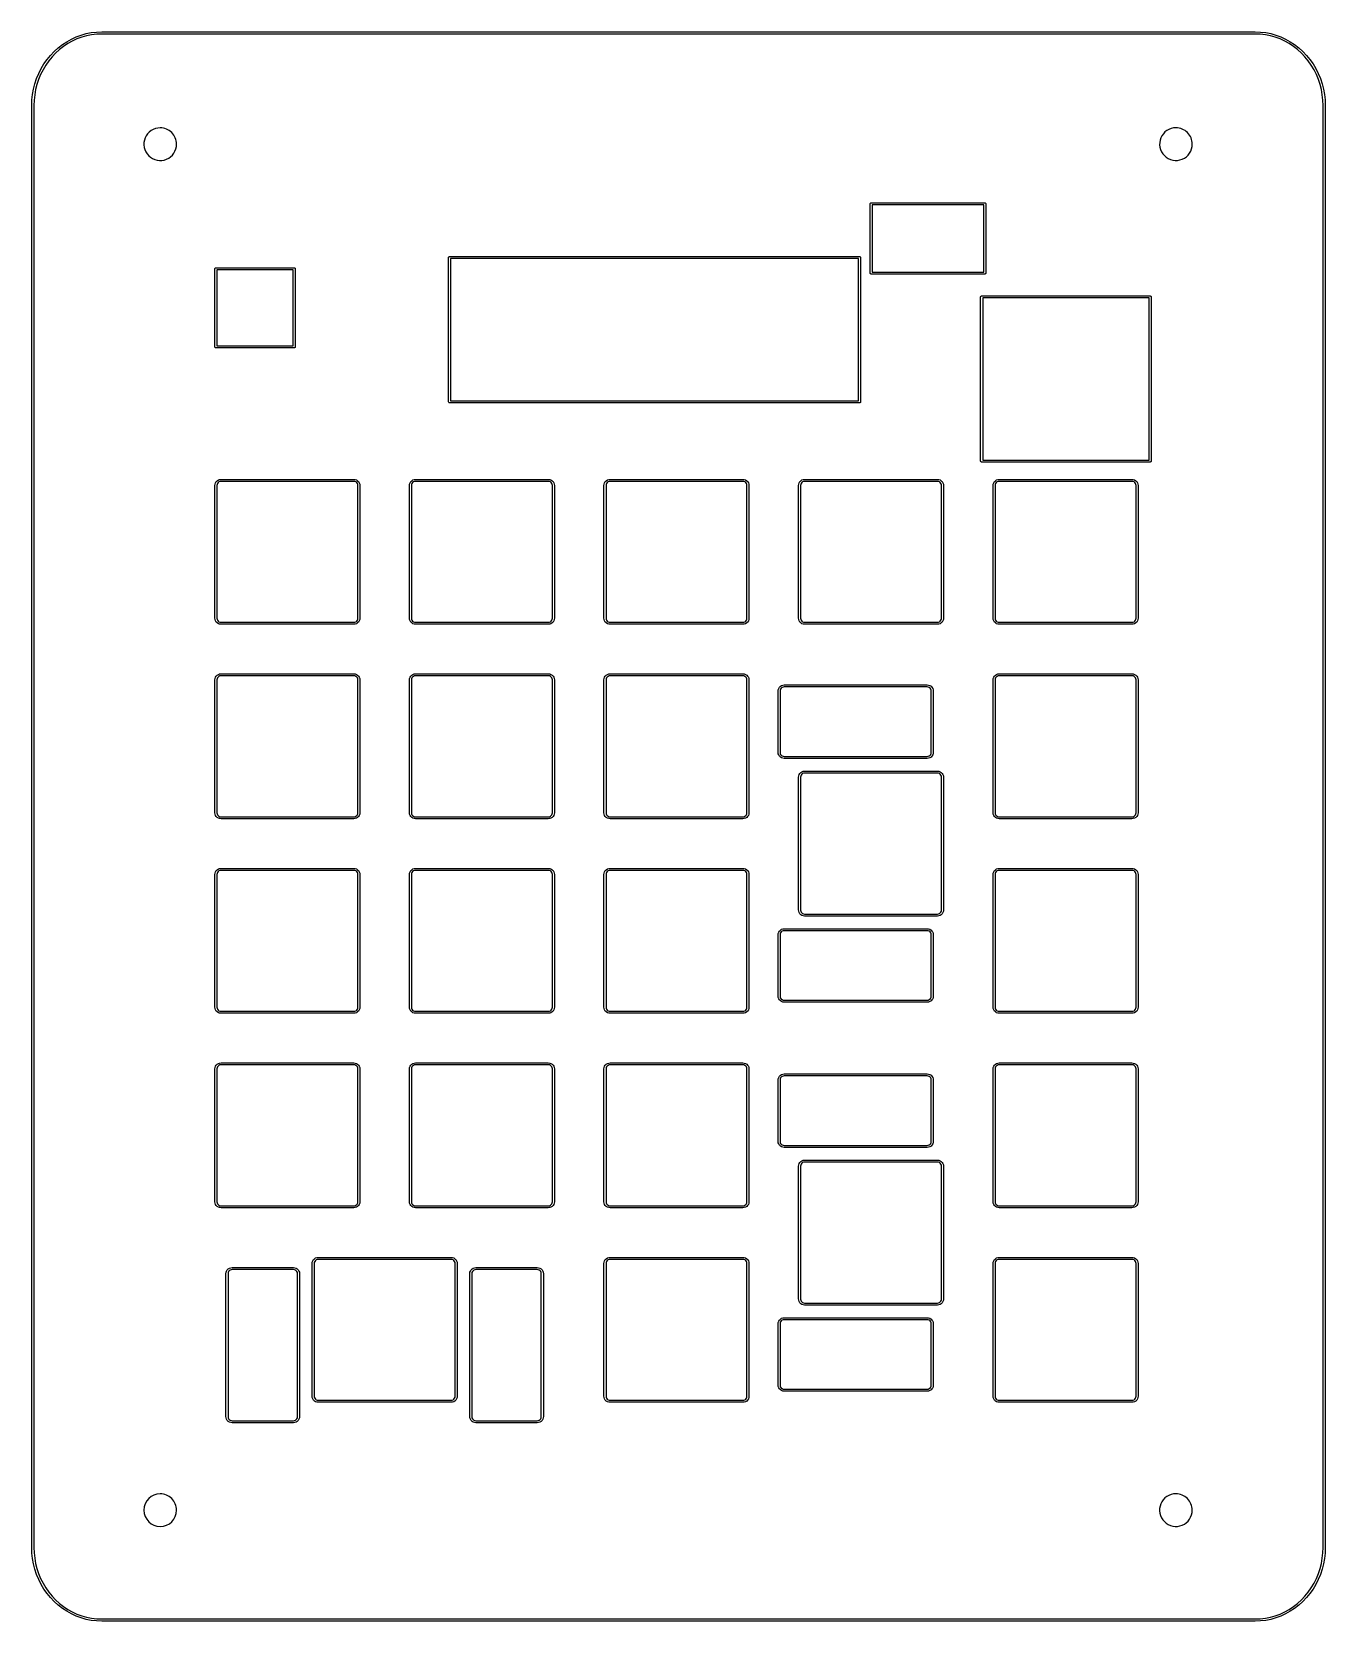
# Model space of a CAD drawing. Extents: x 2234239 to 5585253, y 1106376 to 5225214.
import ezdxf

# ---------------------------------------------------------------- set-up
doc = ezdxf.new("R2010")
doc.units = 0
doc.layers.get('0').update_dxf_attribs({"linetype": 'CONTINUOUS'})

msp = doc.modelspace()

# ---------------------------------------------------------------- linework, layer by layer
at = {"color": 7}
for p, q in [((2302470.309212, 5183536.632991), (2313368.877508, 5191997.433965)), ((2313368.877508, 5191997.433965), (2324862.203245, 5199596.459744)), ((2327612.867115, 5194582.680177), (2316491.254857, 5187218.657539)), ((2324862.203245, 5199596.459744), (2336831.303186, 5206255.420044)), ((2339217.688375, 5201084.954078), (2327612.867115, 5194582.680177)), ((2336831.303186, 5206255.420044), (2349253.899391, 5211974.288407)), ((2351276.0059, 5206647.136042), (2339217.688375, 5201084.954078)), ((2349253.899391, 5211974.288407), (2362063.052215, 5216753.064833)), ((2363661.428112, 5211190.882869), (2351276.0059, 5206647.136042)), ((2362063.052215, 5216753.064833), (2375132.422995, 5220435.089381)), ((2376366.520212, 5214794.564217), (2363661.428112, 5211190.882869)), ((2375132.422995, 5220435.089381), (2388447.142134, 5223098.678792)), ((2389287.195017, 5217379.810429), (2376366.520212, 5214794.564217)), ((2388447.142134, 5223098.678792), (2401932.808727, 5224665.489868)), ((2402326.826602, 5218868.278305), (2389287.195017, 5217379.810429)), ((2401932.808727, 5224665.489868), (2415477.980168, 5225213.865807)), ((2415143.440683, 5219416.654244), (2402326.826602, 5218868.278305)), ((2415477.980168, 5219259.967845), (2415143.440683, 5219416.654244)), ((2415477.980168, 5225213.865807), (2415477.980168, 5225213.865807)), ((2415477.980168, 5225213.865807), (5404021.834011, 5225213.865807)), ((5404021.834011, 5219259.967845), (2415477.980168, 5219259.967845)), ((5404021.834011, 5225213.865807), (5417567.190661, 5224665.489868)), ((5404356.532246, 5219416.654244), (5404021.834011, 5219259.967845)), ((5417172.961119, 5218868.278305), (5404356.532246, 5219416.654244)), ((5430212.698537, 5217301.46723), (5417172.961119, 5218868.278305)), ((5417567.190661, 5224665.489868), (5431052.751421, 5223098.678792)), ((5443133.373342, 5214794.564217), (5430212.698537, 5217301.46723)), ((5431052.751421, 5223098.678792), (5444367.391184, 5220435.089381)), ((5455838.412525, 5211190.882869), (5443133.373342, 5214794.564217)), ((5444367.391184, 5220435.089381), (5457436.761964, 5216753.064833)), ((5468223.834737, 5206568.792842), (5455838.412525, 5211190.882869)), ((5457436.761964, 5216753.064833), (5470246.04708, 5211974.288407)), ((5480282.231637, 5201084.954078), (5468223.834737, 5206568.792842)), ((5470246.04708, 5211974.288407), (5482668.510993, 5206255.420044)), ((5491887.132273, 5194582.680177), (5480282.231637, 5201084.954078)), ((5482668.510993, 5206255.420044), (5494637.743226, 5199596.459744)), ((5503008.638698, 5187218.657539), (5491887.132273, 5194582.680177)), ((5494637.743226, 5199596.459744), (5506130.989588, 5191997.433965)), ((5506130.989588, 5191997.433965), (5517029.716634, 5183536.632991)), ((2265745.234445, 5141781.083433), (2273781.61689, 5153297.163359)), ((2278078.613066, 5149693.48201), (2270265.248125, 5138569.118083)), ((2273781.61689, 5153297.163359), (2282628.365941, 5164108.154488)), ((2286650.274563, 5160191.126799), (2278078.613066, 5149693.48201)), ((2282628.365941, 5164108.154488), (2292211.080692, 5174214.109737)), ((2295950.49342, 5169983.70925), (2286650.274563, 5160191.126799)), ((2292211.080692, 5174214.109737), (2302470.309212, 5183536.632991)), ((2305897.486851, 5178992.886163), (2295950.49342, 5169983.70925)), ((2316491.254857, 5187218.657539), (2305897.486851, 5178992.886163)), ((5513602.30087, 5178992.886163), (5503008.638698, 5187218.657539)), ((5523549.320759, 5169983.70925), (5513602.30087, 5178992.886163)), ((5517029.716634, 5183536.632991), (5527288.945154, 5174214.109737)), ((5532849.698367, 5160191.126799), (5523549.320759, 5169983.70925)), ((5527288.945154, 5174214.109737), (5536871.633447, 5164108.154488)), ((5541421.41278, 5149693.48201), (5532849.698367, 5160191.126799)), ((5536871.633447, 5164108.154488), (5545718.250205, 5153297.163359)), ((5549234.566054, 5138569.118083), (5541421.41278, 5149693.48201)), ((5545718.250205, 5153297.163359), (5553754.712026, 5141781.083433)), ((2246765.648453, 5104020.878306), (2252185.193406, 5117103.769307)), ((2257143.833754, 5114596.866294), (2251880.393116, 5101905.691291)), ((2252185.193406, 5117103.769307), (2258519.165689, 5129716.627569)), ((2263269.631671, 5126818.008558), (2257143.833754, 5114596.866294)), ((2258519.165689, 5129716.627569), (2265745.234445, 5141781.083433)), ((2270265.248125, 5138569.118083), (2263269.631671, 5126818.008558)), ((5556230.15605, 5126818.008558), (5549234.566054, 5138569.118083)), ((5553754.712026, 5141781.083433), (5560973.345984, 5129716.627569)), ((5562356.0598, 5114596.866294), (5556230.15605, 5126818.008558)), ((5560973.345984, 5129716.627569), (5567299.804092, 5117103.769307)), ((5567604.604382, 5101905.691291), (5562356.0598, 5114596.866294)), ((5567299.804092, 5117103.769307), (5572719.26967, 5104020.878306)), ((2236261.098033, 5062657.018288), (2238781.283141, 5076758.344426)), ((2238781.283141, 5076758.344426), (2242290.243566, 5090546.297765)), ((2244141.376163, 5075426.536491), (2241695.512583, 5061795.26955)), ((2242290.243566, 5090546.297765), (2246765.648453, 5104020.878306)), ((2247538.814606, 5088822.80029), (2244141.376163, 5075426.536491)), ((2251880.393116, 5101905.691291), (2247538.814606, 5088822.80029)), ((5571960.973114, 5088822.80029), (5567604.604382, 5101905.691291)), ((5575365.899274, 5075426.536491), (5571960.973114, 5088822.80029)), ((5572719.26967, 5104020.878306), (5577217.19062, 5090546.297765)), ((5577804.301596, 5061795.26955), (5575365.899274, 5075426.536491)), ((5577217.19062, 5090546.297765), (5580703.873107, 5076758.344426)), ((5580703.873107, 5076758.344426), (5583231.440098, 5062657.018288)), ((2234238.991524, 5034219.362872), (2234744.504922, 5048477.375409)), ((2234238.991524, 1297370.529299), (2234238.991524, 5034219.362872)), ((2234744.504922, 5048477.375409), (2236261.098033, 5062657.018288)), ((2240230.963063, 5048085.659411), (2239747.754062, 5034611.07887)), ((2239747.754062, 5034611.07887), (2239859.249584, 5034219.362872)), ((2239859.249584, 5034219.362872), (2239859.249584, 1297370.529299)), ((2241695.512583, 5061795.26955), (2240230.963063, 5048085.659411)), ((5579269.036324, 5048085.659411), (5577804.301596, 5061795.26955)), ((5579744.75761, 5034611.07887), (5579269.036324, 5048085.659411)), ((5579633.103337, 5034219.362872), (5579744.75761, 5034611.07887)), ((5579633.103337, 1297370.529299), (5579633.103337, 5034219.362872)), ((5583231.440098, 5062657.018288), (5584748.033209, 5048477.375409)), ((5584748.033209, 5048477.375409), (5585253.387857, 5034219.362872)), ((5585253.387857, 5034219.362872), (5585253.387857, 5034219.362872)), ((5585253.387857, 5034219.362872), (5585253.387857, 1297370.529299)), ((4406312.588011, 4779417.247503), (4406445.673554, 4779767.265128)), ((4406312.588011, 4599925.939273), (4406312.588011, 4779417.247503)), ((4406445.673554, 4780187.29157), (4406683.534198, 4780537.309195)), ((4406445.673554, 4779767.265128), (4406445.673554, 4780187.29157)), ((4406683.534198, 4780537.309195), (4406816.619741, 4780957.335637)), ((4406816.619741, 4780957.335637), (4407159.520068, 4781167.362087)), ((4407159.520068, 4781167.362087), (4407397.645294, 4781517.379712)), ((4407397.645294, 4781517.379712), (4407796.637341, 4781657.370887)), ((4407796.637341, 4781657.370887), (4408139.802251, 4781937.406153)), ((4408139.802251, 4781937.406153), (4408559.696401, 4781937.406153)), ((4408559.696401, 4781937.406153), (4408958.688448, 4782007.41497)), ((4408958.688448, 4782007.41497), (4703306.339602, 4782007.41497)), ((4703306.339602, 4782007.41497), (4703705.331649, 4781937.406153)), ((4703705.331649, 4781937.406153), (4704125.225799, 4781937.406153)), ((4704125.225799, 4781937.406153), (4704475.269882, 4781657.370887)), ((4704475.269882, 4781657.370887), (4704867.382756, 4781517.379712)), ((4704867.382756, 4781517.379712), (4705105.507983, 4781167.362087)), ((4705105.507983, 4781167.362087), (4705448.408309, 4780957.335637)), ((4705448.408309, 4780957.335637), (4705581.493853, 4780537.309195)), ((4705581.493853, 4780537.309195), (4705819.354496, 4780187.29157)), ((4705819.354496, 4780187.29157), (4705819.354496, 4779767.265128)), ((4705819.354496, 4779767.265128), (4705952.440039, 4779417.247503)), ((4705952.440039, 4779417.247503), (4705952.440039, 4599925.939273)), ((4700660.239166, 4776757.07122), (4411605.053468, 4776757.07122)), ((4411605.053468, 4776757.07122), (4411605.053468, 4602586.115557)), ((4700660.239166, 4602586.115557), (4700660.239166, 4776757.07122)), ((2709594.676311, 4612946.758965), (2709832.801538, 4613296.77659)), ((2709832.801538, 4613296.77659), (2710224.649828, 4613436.794224)), ((2710224.649828, 4613436.794224), (2710567.814738, 4613646.794215)), ((2710567.814738, 4613646.794215), (2710994.852645, 4613646.794215)), ((2710994.852645, 4613646.794215), (2711393.844691, 4613786.811849)), ((2711393.844691, 4613786.811849), (2914084.714807, 4613786.811849)), ((2914084.714807, 4613786.811849), (2914483.706854, 4613646.794215)), ((2914483.706854, 4613646.794215), (2914910.74476, 4613646.794215)), ((2914910.74476, 4613646.794215), (2915253.645087, 4613436.794224)), ((2915253.645087, 4613436.794224), (2915645.75796, 4613296.77659)), ((2915645.75796, 4613296.77659), (2915883.618603, 4612946.758965)), ((3313823.680914, 4640038.477683), (3313949.887285, 4640458.504124)), ((3313823.680914, 4266214.918131), (3313823.680914, 4640038.477683)), ((3313949.887285, 4640878.530566), (3314187.747928, 4641158.539374)), ((3313949.887285, 4640458.504124), (3313949.887285, 4640878.530566)), ((3314187.747928, 4641158.539374), (3314320.833471, 4641578.565816)), ((3314320.833471, 4641578.565816), (3314670.877555, 4641858.574624)), ((3314670.877555, 4641858.574624), (3314908.738198, 4642138.609891)), ((3314908.738198, 4642138.609891), (3315300.851071, 4642278.601066)), ((3315300.851071, 4642278.601066), (3315644.015981, 4642558.636333)), ((3315644.015981, 4642558.636333), (3316071.053888, 4642558.636333)), ((3316071.053888, 4642558.636333), (3316470.045935, 4642698.627508)), ((3316470.045935, 4642698.627508), (4378478.924004, 4642698.627508)), ((3319109.002614, 4637378.301399), (3319109.002614, 4268875.094414)), ((4376259.59689, 4637378.301399), (3319109.002614, 4637378.301399)), ((4376259.59689, 4268875.094414), (4376259.59689, 4637378.301399)), ((4378478.924004, 4642698.627508), (4378877.91605, 4642558.636333)), ((4378877.91605, 4642558.636333), (4379724.848107, 4642558.636333)), ((4379724.848107, 4642558.636333), (4381048.030617, 4641578.565816)), ((4381048.030617, 4641578.565816), (4381544.91859, 4640038.477683)), ((4381544.91859, 4640038.477683), (4381544.91859, 4266214.918131)), ((2708747.744255, 4611126.635565), (2708852.783938, 4611546.662007)), ((2708747.744255, 4409093.917118), (2708747.744255, 4611126.635565)), ((2708852.783938, 4611966.688449), (2709111.811268, 4612316.706074)), ((2708852.783938, 4611546.662007), (2708852.783938, 4611966.688449)), ((2709111.811268, 4612316.706074), (2709244.632228, 4612666.750157)), ((2709244.632228, 4612666.750157), (2709594.676311, 4612946.758965)), ((2714033.065955, 4608466.48574), (2714033.065955, 4411334.06696)), ((2911445.493544, 4608466.48574), (2714033.065955, 4608466.48574)), ((2911683.354187, 4411334.06696), (2911445.493544, 4608466.48574)), ((2915883.618603, 4612946.758965), (2916233.662687, 4612666.750157)), ((2916233.662687, 4612666.750157), (2916366.74823, 4612316.706074)), ((2916366.74823, 4612316.706074), (2916604.873457, 4611966.688449)), ((2916604.873457, 4611966.688449), (2916604.873457, 4611546.662007)), ((2916604.873457, 4611546.662007), (2916730.815244, 4611126.635565)), ((2916730.815244, 4611126.635565), (2916968.675887, 4408673.890676)), ((4406445.673554, 4599575.921648), (4406312.588011, 4599925.939273)), ((4406445.673554, 4599155.895207), (4406445.673554, 4599575.921648)), ((4406683.534198, 4598805.877582), (4406445.673554, 4599155.895207)), ((4406816.619741, 4598385.85114), (4406683.534198, 4598805.877582)), ((4407159.520068, 4598175.82469), (4406816.619741, 4598385.85114)), ((4407397.645294, 4597825.807065), (4407159.520068, 4598175.82469)), ((4407796.637341, 4597685.789432), (4407397.645294, 4597825.807065)), ((4408139.802251, 4597405.780623), (4407796.637341, 4597685.789432)), ((4408559.696401, 4597405.780623), (4408139.802251, 4597405.780623)), ((4408958.688448, 4597335.771807), (4408559.696401, 4597405.780623)), ((4703306.339602, 4597335.771807), (4408958.688448, 4597335.771807)), ((4411605.053468, 4602586.115557), (4700660.239166, 4602586.115557)), ((4703705.331649, 4597405.780623), (4703306.339602, 4597335.771807)), ((4704125.225799, 4597405.780623), (4703705.331649, 4597405.780623)), ((4704475.269882, 4597685.789432), (4704125.225799, 4597405.780623)), ((4704867.382756, 4597825.807065), (4704475.269882, 4597685.789432)), ((4705105.507983, 4598175.82469), (4704867.382756, 4597825.807065)), ((4705448.408309, 4598385.85114), (4705105.507983, 4598175.82469)), ((4705581.493853, 4598805.877582), (4705448.408309, 4598385.85114)), ((4705819.354496, 4599155.895207), (4705581.493853, 4598805.877582)), ((4705952.440039, 4599925.939273), (4705819.354496, 4599575.921648)), ((4705819.354496, 4599575.921648), (4705819.354496, 4599155.895207)), ((4692595.731486, 4538112.04353), (4692721.673272, 4538532.069972)), ((4692595.731486, 4112695.187552), (4692595.731486, 4538112.04353)), ((4692721.673272, 4538952.096413), (4692987.579775, 4539302.114038)), ((4692721.673272, 4538532.069972), (4692721.673272, 4538952.096413)), ((4692987.579775, 4539302.114038), (4693092.619459, 4539652.131663)), ((4693092.619459, 4539652.131663), (4693435.784369, 4539932.16693)), ((4693435.784369, 4539932.16693), (4693701.690872, 4540282.184555)), ((4693701.690872, 4540282.184555), (4694100.682919, 4540422.202188)), ((4694100.682919, 4540422.202188), (4694415.801969, 4540632.20218)), ((4694415.801969, 4540632.20218), (4694842.839876, 4540632.20218)), ((4694842.839876, 4540632.20218), (4695234.688165, 4540772.219813)), ((4695234.688165, 4540772.219813), (5131404.168134, 4540772.219813)), ((4697881.053186, 4535451.867247), (4697881.053186, 4115355.363835)), ((5128758.067697, 4535451.867247), (4697881.053186, 4535451.867247)), ((5128758.067697, 4115355.363835), (5128758.067697, 4535451.867247)), ((5131404.168134, 4540772.219813), (5131803.160181, 4540632.20218)), ((5131803.160181, 4540632.20218), (5132223.318914, 4540632.20218)), ((5132223.318914, 4540632.20218), (5132566.219241, 4540422.202188)), ((5132566.219241, 4540422.202188), (5132965.475871, 4540282.184555)), ((5132965.475871, 4540282.184555), (5133203.336514, 4539932.16693)), ((5133203.336514, 4539932.16693), (5133546.501424, 4539652.131663)), ((5133546.501424, 4539652.131663), (5133679.322384, 4539302.114038)), ((5133679.322384, 4539302.114038), (5133917.447611, 4538952.096413)), ((5133917.447611, 4538952.096413), (5133917.447611, 4538532.069972)), ((5133917.447611, 4538532.069972), (5134050.533154, 4538112.04353)), ((5134050.533154, 4538112.04353), (5134050.533154, 4112695.187552)), ((2708852.783938, 4408673.890676), (2708747.744255, 4409093.917118)), ((2708852.783938, 4407833.837793), (2708852.783938, 4408673.890676)), ((2709832.801538, 4406503.749651), (2708852.783938, 4407833.837793)), ((2714033.065955, 4411334.06696), (2911683.354187, 4411334.06696)), ((2916604.873457, 4407483.820168), (2916471.787914, 4407133.802543)), ((2916863.900787, 4407833.837793), (2916604.873457, 4407483.820168)), ((2916968.675887, 4408673.890676), (2916863.900787, 4408253.864235)), ((2916863.900787, 4408253.864235), (2916863.900787, 4407833.837793)), ((2711393.844691, 4406013.714393), (2709832.801538, 4406503.749651)), ((2914322.57545, 4406013.714393), (2711393.844691, 4406013.714393)), ((2914749.613357, 4406153.732026), (2914322.57545, 4406013.714393)), ((2915148.605403, 4406153.732026), (2914749.613357, 4406153.732026)), ((2915491.770314, 4406433.740835), (2915148.605403, 4406153.732026)), ((2915883.618603, 4406503.749651), (2915491.770314, 4406433.740835)), ((2916149.78969, 4406853.767276), (2915883.618603, 4406503.749651)), ((2916471.787914, 4407133.802543), (2916149.78969, 4406853.767276)), ((3314320.833471, 4264674.829997), (3313823.680914, 4266214.918131)), ((3315644.015981, 4263694.759481), (3314320.833471, 4264674.829997)), ((3316490.948038, 4263694.759481), (3315644.015981, 4263694.759481)), ((3316889.940084, 4263554.741847), (3316490.948038, 4263694.759481)), ((4378898.818154, 4263554.741847), (3316889.940084, 4263554.741847)), ((3319109.002614, 4268875.094414), (4376259.59689, 4268875.094414)), ((4379297.8102, 4263694.759481), (4378898.818154, 4263554.741847)), ((4379724.848107, 4263694.759481), (4379297.8102, 4263694.759481)), ((4380039.967157, 4263904.785931), (4379724.848107, 4263694.759481)), ((4380438.959204, 4264044.777106), (4380039.967157, 4263904.785931)), ((4380697.986534, 4264394.794731), (4380438.959204, 4264044.777106)), ((4381048.030617, 4264674.829997), (4380697.986534, 4264394.794731)), ((4381153.0703, 4265024.847622), (4381048.030617, 4264674.829997)), ((4381418.976804, 4265374.865248), (4381153.0703, 4265024.847622)), ((4381544.91859, 4266214.918131), (4381418.976804, 4265794.891689)), ((4381418.976804, 4265794.891689), (4381418.976804, 4265374.865248)), ((4692721.673272, 4112345.169927), (4692595.731486, 4112695.187552)), ((4692721.673272, 4111925.143485), (4692721.673272, 4112345.169927)), ((4692987.579775, 4111575.12586), (4692721.673272, 4111925.143485)), ((4693092.619459, 4111155.099418), (4692987.579775, 4111575.12586)), ((4693435.784369, 4110945.072968), (4693092.619459, 4111155.099418)), ((4693701.690872, 4110595.055343), (4693435.784369, 4110945.072968)), ((4694100.682919, 4110455.03771), (4693701.690872, 4110595.055343)), ((4694415.801969, 4110175.028902), (4694100.682919, 4110455.03771)), ((4694842.839876, 4110175.028902), (4694415.801969, 4110175.028902)), ((4695234.688165, 4110105.020085), (4694842.839876, 4110175.028902)), ((5131404.168134, 4110105.020085), (4695234.688165, 4110105.020085)), ((4697881.053186, 4115355.363835), (5128758.067697, 4115355.363835)), ((5131803.160181, 4110175.028902), (5131404.168134, 4110105.020085)), ((5132223.318914, 4110175.028902), (5131803.160181, 4110175.028902)), ((5132566.219241, 4110455.03771), (5132223.318914, 4110175.028902)), ((5132965.475871, 4110595.055343), (5132566.219241, 4110455.03771)), ((5133203.336514, 4110945.072968), (5132965.475871, 4110595.055343)), ((5133546.501424, 4111155.099418), (5133203.336514, 4110945.072968)), ((5133679.322384, 4111575.12586), (5133546.501424, 4111155.099418)), ((5133917.447611, 4111925.143485), (5133679.322384, 4111575.12586)), ((5134050.533154, 4112695.187552), (5133917.447611, 4112345.169927)), ((5133917.447611, 4112345.169927), (5133917.447611, 4111925.143485)), ((2708614.658711, 4049551.203667), (2709006.771585, 4053051.432833)), ((2708614.658711, 3705619.556749), (2708614.658711, 4049551.203667)), ((2709006.771585, 4053051.432833), (2710175.701865, 4056411.644367)), ((2710175.701865, 4056411.644367), (2712079.909928, 4059421.838275)), ((2712079.909928, 4059421.838275), (2714592.924821, 4061941.996925)), ((2714166.151498, 4052281.388767), (2713851.032448, 4049761.230117)), ((2713851.032448, 4049761.230117), (2713907.124168, 4049551.203667)), ((2713907.124168, 4049551.203667), (2713907.124168, 3705619.556749)), ((2715251.208782, 4054871.529775), (2714166.151498, 4052281.388767)), ((2714592.924821, 4061941.996925), (2717610.236028, 4063832.102684)), ((2716945.072895, 4057111.679617), (2715251.208782, 4054871.529775)), ((2719143.233321, 4058791.785383), (2716945.072895, 4057111.679617)), ((2717610.236028, 4063832.102684), (2720942.401702, 4065022.173192)), ((2721733.506622, 4059841.864717), (2719143.233321, 4058791.785383)), ((2720942.401702, 4065022.173192), (2724484.646742, 4065442.199634)), ((2724274.567375, 4060191.882342), (2721733.506622, 4059841.864717)), ((2724484.646742, 4060121.873525), (2724274.567375, 4060191.882342)), ((2724484.646742, 4065442.199634), (3068444.365978, 4065442.199634)), ((3068444.365978, 4060121.873525), (2724484.646742, 4060121.873525)), ((3068444.365978, 4065442.199634), (3071993.490191, 4065022.173192)), ((3068654.445345, 4060191.882342), (3068444.365978, 4060121.873525)), ((3071195.506098, 4059841.864717), (3068654.445345, 4060191.882342)), ((3073792.658571, 4058791.785383), (3071195.506098, 4059841.864717)), ((3071993.490191, 4065022.173192), (3075325.655864, 4063832.102684)), ((3075983.939825, 4057111.679617), (3073792.658571, 4058791.785383)), ((3075325.655864, 4063832.102684), (3078342.967071, 4061941.996925)), ((3077677.803938, 4054871.529775), (3075983.939825, 4057111.679617)), ((3078762.861221, 4052281.388767), (3077677.803938, 4054871.529775)), ((3078342.967071, 4061941.996925), (3080856.246548, 4059421.838275)), ((3079085.124028, 4049761.230117), (3078762.861221, 4052281.388767)), ((3079029.032308, 4049551.203667), (3079085.124028, 4049761.230117)), ((3079029.032308, 3705619.556749), (3079029.032308, 4049551.203667)), ((3080856.246548, 4059421.838275), (3082760.190028, 4056411.644367)), ((3082760.190028, 4056411.644367), (3083922.241135, 4053051.432833)), ((3083922.241135, 4053051.432833), (3084321.233181, 4049551.203667)), ((3084321.233181, 4049551.203667), (3084321.233181, 3705619.556749)), ((3212646.388725, 4049551.203667), (3213038.501598, 4053051.432833)), ((3212646.388725, 3705619.556749), (3212646.388725, 4049551.203667)), ((3213038.501598, 4053051.432833), (3214207.431878, 4056411.644367)), ((3214207.431878, 4056411.644367), (3216111.639942, 4059421.838275)), ((3216111.639942, 4059421.838275), (3218624.919419, 4061941.996925)), ((3218197.881512, 4052281.388767), (3217882.762462, 4049761.230117)), ((3217882.762462, 4049761.230117), (3217938.854182, 4049551.203667)), ((3217938.854182, 4049551.203667), (3217938.854182, 3705619.556749)), ((3219282.938795, 4054871.529775), (3218197.881512, 4052281.388767)), ((3218624.919419, 4061941.996925), (3221641.966042, 4063832.102684)), ((3220977.067492, 4057111.679617), (3219282.938795, 4054871.529775)), ((3223174.963335, 4058791.785383), (3220977.067492, 4057111.679617)), ((3221641.966042, 4063832.102684), (3224974.131715, 4065022.173192)), ((3225765.236635, 4059841.864717), (3223174.963335, 4058791.785383)), ((3224974.131715, 4065022.173192), (3228516.376755, 4065442.199634)), ((3228306.297389, 4060191.882342), (3225765.236635, 4059841.864717)), ((3228516.376755, 4060121.873525), (3228306.297389, 4060191.882342)), ((3228516.376755, 4065442.199634), (3572476.095992, 4065442.199634)), ((3572476.095992, 4060121.873525), (3228516.376755, 4060121.873525)), ((3572476.095992, 4065442.199634), (3576025.220205, 4065022.173192)), ((3572686.175358, 4060191.882342), (3572476.095992, 4060121.873525)), ((3575227.236112, 4059841.864717), (3572686.175358, 4060191.882342)), ((3577824.388585, 4058791.785383), (3575227.236112, 4059841.864717)), ((3576025.220205, 4065022.173192), (3579357.385878, 4063832.102684)), ((3580015.669839, 4057111.679617), (3577824.388585, 4058791.785383)), ((3579357.385878, 4063832.102684), (3582374.697085, 4061941.996925)), ((3581709.533952, 4054871.529775), (3580015.669839, 4057111.679617)), ((3582794.855819, 4052281.388767), (3581709.533952, 4054871.529775)), ((3582374.697085, 4061941.996925), (3584887.976562, 4059421.838275)), ((3583116.854042, 4049761.230117), (3582794.855819, 4052281.388767)), ((3583060.762322, 4049551.203667), (3583116.854042, 4049761.230117)), ((3583060.762322, 3705619.556749), (3583060.762322, 4049551.203667)), ((3584887.976562, 4059421.838275), (3586791.920042, 4056411.644367)), ((3586791.920042, 4056411.644367), (3587953.971149, 4053051.432833)), ((3587953.971149, 4053051.432833), (3588352.963195, 4049551.203667)), ((3588352.963195, 4049551.203667), (3588352.963195, 3705619.556749)), ((3716678.118739, 4049551.203667), (3717070.231612, 4053051.432833)), ((3716678.118739, 3705619.556749), (3716678.118739, 4049551.203667)), ((3717070.231612, 4053051.432833), (3718239.161892, 4056411.644367)), ((3718239.161892, 4056411.644367), (3720143.369956, 4059421.838275)), ((3720143.369956, 4059421.838275), (3722656.649432, 4061941.996925)), ((3722229.611526, 4052281.388767), (3721914.492476, 4049761.230117)), ((3721914.492476, 4049761.230117), (3721970.584196, 4049551.203667)), ((3721970.584196, 4049551.203667), (3721970.584196, 3705619.556749)), ((3723314.668809, 4054871.529775), (3722229.611526, 4052281.388767)), ((3722656.649432, 4061941.996925), (3725673.696056, 4063832.102684)), ((3725008.797506, 4057111.679617), (3723314.668809, 4054871.529775)), ((3727206.957933, 4058791.785383), (3725008.797506, 4057111.679617)), ((3725673.696056, 4063832.102684), (3729005.861729, 4065022.173192)), ((3729796.966649, 4059841.864717), (3727206.957933, 4058791.785383)), ((3729005.861729, 4065022.173192), (3732548.106769, 4065442.199634)), ((3732338.027402, 4060191.882342), (3729796.966649, 4059841.864717)), ((3732548.106769, 4060121.873525), (3732338.027402, 4060191.882342)), ((3732548.106769, 4065442.199634), (4076507.826005, 4065442.199634)), ((4076507.826005, 4060121.873525), (3732548.106769, 4060121.873525)), ((4076507.826005, 4065442.199634), (4080056.950219, 4065022.173192)), ((4076717.905372, 4060191.882342), (4076507.826005, 4060121.873525)), ((4079258.966125, 4059841.864717), (4076717.905372, 4060191.882342)), ((4081856.118599, 4058791.785383), (4079258.966125, 4059841.864717)), ((4080056.950219, 4065022.173192), (4083389.380476, 4063832.102684)), ((4084047.399852, 4057111.679617), (4081856.118599, 4058791.785383)), ((4083389.380476, 4063832.102684), (4086406.427099, 4061941.996925)), ((4085741.528549, 4054871.529775), (4084047.399852, 4057111.679617)), ((4086826.585832, 4052281.388767), (4085741.528549, 4054871.529775)), ((4086406.427099, 4061941.996925), (4088919.706576, 4059421.838275)), ((4087148.584056, 4049761.230117), (4086826.585832, 4052281.388767)), ((4087092.492336, 4049551.203667), (4087148.584056, 4049761.230117)), ((4087092.492336, 3705619.556749), (4087092.492336, 4049551.203667)), ((4088919.706576, 4059421.838275), (4090823.650056, 4056411.644367)), ((4090823.650056, 4056411.644367), (4091985.701162, 4053051.432833)), ((4091985.701162, 4053051.432833), (4092384.957793, 4049551.203667)), ((4092384.957793, 4049551.203667), (4092384.957793, 3705619.556749)), ((4220709.848753, 4049551.203667), (4221101.961626, 4053051.432833)), ((4220709.848753, 3705619.556749), (4220709.848753, 4049551.203667)), ((4221101.961626, 4053051.432833), (4222270.891906, 4056411.644367)), ((4222270.891906, 4056411.644367), (4224175.099969, 4059421.838275)), ((4224175.099969, 4059421.838275), (4226688.379446, 4061941.996925)), ((4226261.341539, 4052281.388767), (4225946.222489, 4049761.230117)), ((4225946.222489, 4049761.230117), (4226002.314209, 4049551.203667)), ((4226002.314209, 4049551.203667), (4226002.314209, 3705619.556749)), ((4227346.398823, 4054871.529775), (4226261.341539, 4052281.388767)), ((4226688.379446, 4061941.996925), (4229705.426069, 4063832.102684)), ((4229040.52752, 4057111.679617), (4227346.398823, 4054871.529775)), ((4231238.687946, 4058791.785383), (4229040.52752, 4057111.679617)), ((4229705.426069, 4063832.102684), (4233037.591743, 4065022.173192)), ((4233828.696663, 4059841.864717), (4231238.687946, 4058791.785383)), ((4233037.591743, 4065022.173192), (4236579.836783, 4065442.199634)), ((4236370.022, 4060191.882342), (4233828.696663, 4059841.864717)), ((4236579.836783, 4060121.873525), (4236370.022, 4060191.882342)), ((4236579.836783, 4065442.199634), (4580539.556019, 4065442.199634)), ((4580539.556019, 4060121.873525), (4236579.836783, 4060121.873525)), ((4580539.556019, 4065442.199634), (4584088.680232, 4065022.173192)), ((4580749.635386, 4060191.882342), (4580539.556019, 4060121.873525)), ((4583290.696139, 4059841.864717), (4580749.635386, 4060191.882342)), ((4585887.848612, 4058791.785383), (4583290.696139, 4059841.864717)), ((4584088.680232, 4065022.173192), (4587421.110489, 4063832.102684)), ((4588079.129866, 4057111.679617), (4585887.848612, 4058791.785383)), ((4587421.110489, 4063832.102684), (4590438.157113, 4061941.996925)), ((4589773.258563, 4054871.529775), (4588079.129866, 4057111.679617)), ((4590858.315846, 4052281.388767), (4589773.258563, 4054871.529775)), ((4590438.157113, 4061941.996925), (4592951.436589, 4059421.838275)), ((4591180.314069, 4049761.230117), (4590858.315846, 4052281.388767)), ((4591124.222349, 4049551.203667), (4591180.314069, 4049761.230117)), ((4591124.222349, 3705619.556749), (4591124.222349, 4049551.203667)), ((4592951.436589, 4059421.838275), (4594855.380069, 4056411.644367)), ((4594855.380069, 4056411.644367), (4596017.431176, 4053051.432833)), ((4596017.431176, 4053051.432833), (4596416.687806, 4049551.203667)), ((4596416.687806, 4049551.203667), (4596416.687806, 3705619.556749)), ((4724741.578766, 4049551.203667), (4725133.69164, 4053051.432833)), ((4724741.578766, 3705619.556749), (4724741.578766, 4049551.203667)), ((4725133.69164, 4053051.432833), (4726302.62192, 4056411.644367)), ((4726302.62192, 4056411.644367), (4728206.829983, 4059421.838275)), ((4728206.829983, 4059421.838275), (4730720.10946, 4061941.996925)), ((4730293.071553, 4052281.388767), (4729977.952503, 4049761.230117)), ((4729977.952503, 4049761.230117), (4730034.044223, 4049551.203667)), ((4730034.044223, 4049551.203667), (4730034.044223, 3705619.556749)), ((4731378.128837, 4054871.529775), (4730293.071553, 4052281.388767)), ((4730720.10946, 4061941.996925), (4733737.156083, 4063832.102684)), ((4733072.257533, 4057111.679617), (4731378.128837, 4054871.529775)), ((4735270.41796, 4058791.785383), (4733072.257533, 4057111.679617)), ((4733737.156083, 4063832.102684), (4737069.321757, 4065022.173192)), ((4737860.426677, 4059841.864717), (4735270.41796, 4058791.785383)), ((4737069.321757, 4065022.173192), (4740611.566797, 4065442.199634)), ((4740401.752014, 4060191.882342), (4737860.426677, 4059841.864717)), ((4740611.566797, 4060121.873525), (4740401.752014, 4060191.882342)), ((4740611.566797, 4065442.199634), (5084571.286033, 4065442.199634)), ((5084571.286033, 4060121.873525), (4740611.566797, 4060121.873525)), ((5084571.286033, 4065442.199634), (5088120.410246, 4065022.173192)), ((5084781.3654, 4060191.882342), (5084571.286033, 4060121.873525)), ((5087322.426153, 4059841.864717), (5084781.3654, 4060191.882342)), ((5089919.578626, 4058791.785383), (5087322.426153, 4059841.864717)), ((5088120.410246, 4065022.173192), (5091452.840503, 4063832.102684)), ((5092110.85988, 4057111.679617), (5089919.578626, 4058791.785383)), ((5091452.840503, 4063832.102684), (5094469.887126, 4061941.996925)), ((5093804.988577, 4054871.529775), (5092110.85988, 4057111.679617)), ((5094890.04586, 4052281.388767), (5093804.988577, 4054871.529775)), ((5094469.887126, 4061941.996925), (5096983.166603, 4059421.838275)), ((5095212.044083, 4049761.230117), (5094890.04586, 4052281.388767)), ((5095155.952363, 4049551.203667), (5095212.044083, 4049761.230117)), ((5095155.952363, 3705619.556749), (5095155.952363, 4049551.203667)), ((5096983.166603, 4059421.838275), (5098887.110083, 4056411.644367)), ((5098887.110083, 4056411.644367), (5100049.16119, 4053051.432833)), ((5100049.16119, 4053051.432833), (5100448.41782, 4049551.203667)), ((5100448.41782, 4049551.203667), (5100448.41782, 3705619.556749)), ((2709006.771585, 3702049.318765), (2708614.658711, 3705619.556749)), ((2710175.701865, 3698689.107232), (2709006.771585, 3702049.318765)), ((2712079.909928, 3695678.913324), (2710175.701865, 3698689.107232)), ((2714592.924821, 3693158.754673), (2712079.909928, 3695678.913324)), ((2713907.124168, 3705619.556749), (2713851.032448, 3705409.530299)), ((2713851.032448, 3705409.530299), (2714166.151498, 3702819.362832)), ((2714166.151498, 3702819.362832), (2715251.208782, 3700229.195365)), ((2717610.236028, 3691268.648915), (2714592.924821, 3693158.754673)), ((2715251.208782, 3700229.195365), (2716945.072895, 3698059.080799)), ((2716945.072895, 3698059.080799), (2719143.233321, 3696378.975032)), ((2720942.401702, 3690148.560765), (2717610.236028, 3691268.648915)), ((2719143.233321, 3696378.975032), (2721733.506622, 3695258.886882)), ((2724484.646742, 3689728.534323), (2720942.401702, 3690148.560765)), ((2721733.506622, 3695258.886882), (2724274.567375, 3694978.878074)), ((2724274.567375, 3694978.878074), (2724484.646742, 3694978.878074)), ((2724484.646742, 3694978.878074), (3068444.365978, 3694978.878074)), ((3068444.365978, 3689728.534323), (2724484.646742, 3689728.534323)), ((3068444.365978, 3694978.878074), (3068654.445345, 3694978.878074)), ((3071993.490191, 3690148.560765), (3068444.365978, 3689728.534323)), ((3068654.445345, 3694978.878074), (3071195.506098, 3695258.886882)), ((3071195.506098, 3695258.886882), (3073792.658571, 3696378.975032)), ((3075325.655864, 3691268.648915), (3071993.490191, 3690148.560765)), ((3073792.658571, 3696378.975032), (3075983.939825, 3698059.080799)), ((3078342.967071, 3693158.754673), (3075325.655864, 3691268.648915)), ((3075983.939825, 3698059.080799), (3077677.803938, 3700229.195365)), ((3077677.803938, 3700229.195365), (3078762.861221, 3702819.362832)), ((3080856.246548, 3695678.913324), (3078342.967071, 3693158.754673)), ((3078762.861221, 3702819.362832), (3079085.124028, 3705409.530299)), ((3079085.124028, 3705409.530299), (3079029.032308, 3705619.556749)), ((3082760.190028, 3698689.107232), (3080856.246548, 3695678.913324)), ((3083922.241135, 3702049.318765), (3082760.190028, 3698689.107232)), ((3084321.233181, 3705619.556749), (3083922.241135, 3702049.318765)), ((3213038.501598, 3702049.318765), (3212646.388725, 3705619.556749)), ((3214207.431878, 3698689.107232), (3213038.501598, 3702049.318765)), ((3216111.639942, 3695678.913324), (3214207.431878, 3698689.107232)), ((3218624.919419, 3693158.754673), (3216111.639942, 3695678.913324)), ((3217938.854182, 3705619.556749), (3217882.762462, 3705409.530299)), ((3217882.762462, 3705409.530299), (3218197.881512, 3702819.362832)), ((3218197.881512, 3702819.362832), (3219282.938795, 3700229.195365)), ((3221641.966042, 3691268.648915), (3218624.919419, 3693158.754673)), ((3219282.938795, 3700229.195365), (3220977.067492, 3698059.080799)), ((3220977.067492, 3698059.080799), (3223174.963335, 3696378.975032)), ((3224974.131715, 3690148.560765), (3221641.966042, 3691268.648915)), ((3223174.963335, 3696378.975032), (3225765.236635, 3695258.886882)), ((3228516.376755, 3689728.534323), (3224974.131715, 3690148.560765)), ((3225765.236635, 3695258.886882), (3228306.297389, 3694978.878074)), ((3228306.297389, 3694978.878074), (3228516.376755, 3694978.878074)), ((3228516.376755, 3694978.878074), (3572476.095992, 3694978.878074)), ((3572476.095992, 3689728.534323), (3228516.376755, 3689728.534323)), ((3572476.095992, 3694978.878074), (3572686.175358, 3694978.878074)), ((3576025.220205, 3690148.560765), (3572476.095992, 3689728.534323)), ((3572686.175358, 3694978.878074), (3575227.236112, 3695258.886882)), ((3575227.236112, 3695258.886882), (3577824.388585, 3696378.975032)), ((3579357.385878, 3691268.648915), (3576025.220205, 3690148.560765)), ((3577824.388585, 3696378.975032), (3580015.669839, 3698059.080799)), ((3582374.697085, 3693158.754673), (3579357.385878, 3691268.648915)), ((3580015.669839, 3698059.080799), (3581709.533952, 3700229.195365)), ((3581709.533952, 3700229.195365), (3582794.855819, 3702819.362832)), ((3584887.976562, 3695678.913324), (3582374.697085, 3693158.754673)), ((3582794.855819, 3702819.362832), (3583116.854042, 3705409.530299)), ((3583116.854042, 3705409.530299), (3583060.762322, 3705619.556749)), ((3586791.920042, 3698689.107232), (3584887.976562, 3695678.913324)), ((3587953.971149, 3702049.318765), (3586791.920042, 3698689.107232)), ((3588352.963195, 3705619.556749), (3587953.971149, 3702049.318765)), ((3717070.231612, 3702049.318765), (3716678.118739, 3705619.556749)), ((3718239.161892, 3698689.107232), (3717070.231612, 3702049.318765)), ((3720143.369956, 3695678.913324), (3718239.161892, 3698689.107232)), ((3722656.649432, 3693158.754673), (3720143.369956, 3695678.913324)), ((3721970.584196, 3705619.556749), (3721914.492476, 3705409.530299)), ((3721914.492476, 3705409.530299), (3722229.611526, 3702819.362832)), ((3722229.611526, 3702819.362832), (3723314.668809, 3700229.195365)), ((3725673.696056, 3691268.648915), (3722656.649432, 3693158.754673)), ((3723314.668809, 3700229.195365), (3725008.797506, 3698059.080799)), ((3725008.797506, 3698059.080799), (3727206.957933, 3696378.975032)), ((3729005.861729, 3690148.560765), (3725673.696056, 3691268.648915)), ((3727206.957933, 3696378.975032), (3729796.966649, 3695258.886882)), ((3732548.106769, 3689728.534323), (3729005.861729, 3690148.560765)), ((3729796.966649, 3695258.886882), (3732338.027402, 3694978.878074)), ((3732338.027402, 3694978.878074), (3732548.106769, 3694978.878074)), ((3732548.106769, 3694978.878074), (4076507.826005, 3694978.878074)), ((4076507.826005, 3689728.534323), (3732548.106769, 3689728.534323)), ((4076507.826005, 3694978.878074), (4076717.905372, 3694978.878074)), ((4080056.950219, 3690148.560765), (4076507.826005, 3689728.534323)), ((4076717.905372, 3694978.878074), (4079258.966125, 3695258.886882)), ((4079258.966125, 3695258.886882), (4081856.118599, 3696378.975032)), ((4083389.380476, 3691268.648915), (4080056.950219, 3690148.560765)), ((4081856.118599, 3696378.975032), (4084047.399852, 3698059.080799)), ((4086406.427099, 3693158.754673), (4083389.380476, 3691268.648915)), ((4084047.399852, 3698059.080799), (4085741.528549, 3700229.195365)), ((4085741.528549, 3700229.195365), (4086826.585832, 3702819.362832)), ((4088919.706576, 3695678.913324), (4086406.427099, 3693158.754673)), ((4086826.585832, 3702819.362832), (4087148.584056, 3705409.530299)), ((4087148.584056, 3705409.530299), (4087092.492336, 3705619.556749)), ((4090823.650056, 3698689.107232), (4088919.706576, 3695678.913324)), ((4091985.701162, 3702049.318765), (4090823.650056, 3698689.107232)), ((4092384.957793, 3705619.556749), (4091985.701162, 3702049.318765)), ((4221101.961626, 3702049.318765), (4220709.848753, 3705619.556749)), ((4222270.891906, 3698689.107232), (4221101.961626, 3702049.318765)), ((4224175.099969, 3695678.913324), (4222270.891906, 3698689.107232)), ((4226688.379446, 3693158.754673), (4224175.099969, 3695678.913324)), ((4226002.314209, 3705619.556749), (4225946.222489, 3705409.530299)), ((4225946.222489, 3705409.530299), (4226261.341539, 3702819.362832)), ((4226261.341539, 3702819.362832), (4227346.398823, 3700229.195365)), ((4229705.426069, 3691268.648915), (4226688.379446, 3693158.754673)), ((4227346.398823, 3700229.195365), (4229040.52752, 3698059.080799)), ((4229040.52752, 3698059.080799), (4231238.687946, 3696378.975032)), ((4233037.591743, 3690148.560765), (4229705.426069, 3691268.648915)), ((4231238.687946, 3696378.975032), (4233828.696663, 3695258.886882)), ((4236579.836783, 3689728.534323), (4233037.591743, 3690148.560765)), ((4233828.696663, 3695258.886882), (4236370.022, 3694978.878074)), ((4236370.022, 3694978.878074), (4236579.836783, 3694978.878074)), ((4236579.836783, 3694978.878074), (4580539.556019, 3694978.878074)), ((4580539.556019, 3689728.534323), (4236579.836783, 3689728.534323)), ((4580539.556019, 3694978.878074), (4580749.635386, 3694978.878074)), ((4584088.680232, 3690148.560765), (4580539.556019, 3689728.534323)), ((4580749.635386, 3694978.878074), (4583290.696139, 3695258.886882)), ((4583290.696139, 3695258.886882), (4585887.848612, 3696378.975032)), ((4587421.110489, 3691268.648915), (4584088.680232, 3690148.560765)), ((4585887.848612, 3696378.975032), (4588079.129866, 3698059.080799)), ((4590438.157113, 3693158.754673), (4587421.110489, 3691268.648915)), ((4588079.129866, 3698059.080799), (4589773.258563, 3700229.195365)), ((4589773.258563, 3700229.195365), (4590858.315846, 3702819.362832)), ((4592951.436589, 3695678.913324), (4590438.157113, 3693158.754673)), ((4590858.315846, 3702819.362832), (4591180.314069, 3705409.530299)), ((4591180.314069, 3705409.530299), (4591124.222349, 3705619.556749)), ((4594855.380069, 3698689.107232), (4592951.436589, 3695678.913324)), ((4596017.431176, 3702049.318765), (4594855.380069, 3698689.107232)), ((4596416.687806, 3705619.556749), (4596017.431176, 3702049.318765)), ((4725133.69164, 3702049.318765), (4724741.578766, 3705619.556749)), ((4726302.62192, 3698689.107232), (4725133.69164, 3702049.318765)), ((4728206.829983, 3695678.913324), (4726302.62192, 3698689.107232)), ((4730720.10946, 3693158.754673), (4728206.829983, 3695678.913324)), ((4730034.044223, 3705619.556749), (4729977.952503, 3705409.530299)), ((4729977.952503, 3705409.530299), (4730293.071553, 3702819.362832)), ((4730293.071553, 3702819.362832), (4731378.128837, 3700229.195365)), ((4733737.156083, 3691268.648915), (4730720.10946, 3693158.754673)), ((4731378.128837, 3700229.195365), (4733072.257533, 3698059.080799)), ((4733072.257533, 3698059.080799), (4735270.41796, 3696378.975032)), ((4737069.321757, 3690148.560765), (4733737.156083, 3691268.648915)), ((4735270.41796, 3696378.975032), (4737860.426677, 3695258.886882)), ((4740611.566797, 3689728.534323), (4737069.321757, 3690148.560765)), ((4737860.426677, 3695258.886882), (4740401.752014, 3694978.878074)), ((4740401.752014, 3694978.878074), (4740611.566797, 3694978.878074)), ((4740611.566797, 3694978.878074), (5084571.286033, 3694978.878074)), ((5084571.286033, 3689728.534323), (4740611.566797, 3689728.534323)), ((5084571.286033, 3694978.878074), (5084781.3654, 3694978.878074)), ((5088120.410246, 3690148.560765), (5084571.286033, 3689728.534323)), ((5084781.3654, 3694978.878074), (5087322.426153, 3695258.886882)), ((5087322.426153, 3695258.886882), (5089919.578626, 3696378.975032)), ((5091452.840503, 3691268.648915), (5088120.410246, 3690148.560765)), ((5089919.578626, 3696378.975032), (5092110.85988, 3698059.080799)), ((5094469.887126, 3693158.754673), (5091452.840503, 3691268.648915)), ((5092110.85988, 3698059.080799), (5093804.988577, 3700229.195365)), ((5093804.988577, 3700229.195365), (5094890.04586, 3702819.362832)), ((5096983.166603, 3695678.913324), (5094469.887126, 3693158.754673)), ((5094890.04586, 3702819.362832), (5095212.044083, 3705409.530299)), ((5095212.044083, 3705409.530299), (5095155.952363, 3705619.556749)), ((5098887.110083, 3698689.107232), (5096983.166603, 3695678.913324)), ((5100049.16119, 3702049.318765), (5098887.110083, 3698689.107232)), ((5100448.41782, 3705619.556749), (5100049.16119, 3702049.318765)), ((2708614.658711, 3545519.473653), (2709006.771585, 3549019.676361)), ((2708614.658711, 3201587.800277), (2708614.658711, 3545519.473653)), ((2709006.771585, 3549019.676361), (2710175.701865, 3552379.887895)), ((2710175.701865, 3552379.887895), (2712079.909928, 3555390.081803)), ((2712079.909928, 3555390.081803), (2714592.924821, 3557910.240453)), ((2714166.151498, 3548249.632295), (2713851.032448, 3545729.473644)), ((2713851.032448, 3545729.473644), (2713907.124168, 3545519.473653)), ((2713907.124168, 3545519.473653), (2713907.124168, 3201587.800277)), ((2715251.208782, 3550839.799761), (2714166.151498, 3548249.632295)), ((2714592.924821, 3557910.240453), (2717610.236028, 3559800.37267)), ((2716945.072895, 3553079.949603), (2715251.208782, 3550839.799761)), ((2719143.233321, 3554760.05537), (2716945.072895, 3553079.949603)), ((2717610.236028, 3559800.37267), (2720942.401702, 3560990.443178)), ((2721733.506622, 3555810.108245), (2719143.233321, 3554760.05537)), ((2720942.401702, 3560990.443178), (2724484.646742, 3561410.46962)), ((2724274.567375, 3556160.12587), (2721733.506622, 3555810.108245)), ((2724484.646742, 3556090.117053), (2724274.567375, 3556160.12587)), ((2724484.646742, 3561410.46962), (3068444.365978, 3561410.46962)), ((3068444.365978, 3556090.117053), (2724484.646742, 3556090.117053)), ((3068444.365978, 3561410.46962), (3071993.490191, 3560990.443178)), ((3068654.445345, 3556160.12587), (3068444.365978, 3556090.117053)), ((3071195.506098, 3555810.108245), (3068654.445345, 3556160.12587)), ((3073792.658571, 3554760.05537), (3071195.506098, 3555810.108245)), ((3071993.490191, 3560990.443178), (3075325.655864, 3559800.37267)), ((3075983.939825, 3553079.949603), (3073792.658571, 3554760.05537)), ((3075325.655864, 3559800.37267), (3078342.967071, 3557910.240453)), ((3077677.803938, 3550839.799761), (3075983.939825, 3553079.949603)), ((3078762.861221, 3548249.632295), (3077677.803938, 3550839.799761)), ((3078342.967071, 3557910.240453), (3080856.246548, 3555390.081803)), ((3079085.124028, 3545729.473644), (3078762.861221, 3548249.632295)), ((3079029.032308, 3545519.473653), (3079085.124028, 3545729.473644)), ((3079029.032308, 3201587.800277), (3079029.032308, 3545519.473653)), ((3080856.246548, 3555390.081803), (3082760.190028, 3552379.887895)), ((3082760.190028, 3552379.887895), (3083922.241135, 3549019.676361)), ((3083922.241135, 3549019.676361), (3084321.233181, 3545519.473653)), ((3084321.233181, 3545519.473653), (3084321.233181, 3201587.800277)), ((3212646.388725, 3545519.473653), (3213038.501598, 3549019.676361)), ((3212646.388725, 3201587.800277), (3212646.388725, 3545519.473653)), ((3213038.501598, 3549019.676361), (3214207.431878, 3552379.887895)), ((3214207.431878, 3552379.887895), (3216111.639942, 3555390.081803)), ((3216111.639942, 3555390.081803), (3218624.919419, 3557910.240453)), ((3218197.881512, 3548249.632295), (3217882.762462, 3545729.473644)), ((3217882.762462, 3545729.473644), (3217938.854182, 3545519.473653)), ((3217938.854182, 3545519.473653), (3217938.854182, 3201587.800277)), ((3219282.938795, 3550839.799761), (3218197.881512, 3548249.632295)), ((3218624.919419, 3557910.240453), (3221641.966042, 3559800.37267)), ((3220977.067492, 3553079.949603), (3219282.938795, 3550839.799761)), ((3223174.963335, 3554760.05537), (3220977.067492, 3553079.949603)), ((3221641.966042, 3559800.37267), (3224974.131715, 3560990.443178)), ((3225765.236635, 3555810.108245), (3223174.963335, 3554760.05537)), ((3224974.131715, 3560990.443178), (3228516.376755, 3561410.46962)), ((3228306.297389, 3556160.12587), (3225765.236635, 3555810.108245)), ((3228516.376755, 3556090.117053), (3228306.297389, 3556160.12587)), ((3228516.376755, 3561410.46962), (3572476.095992, 3561410.46962)), ((3572476.095992, 3556090.117053), (3228516.376755, 3556090.117053)), ((3572476.095992, 3561410.46962), (3576025.220205, 3560990.443178)), ((3572686.175358, 3556160.12587), (3572476.095992, 3556090.117053)), ((3575227.236112, 3555810.108245), (3572686.175358, 3556160.12587)), ((3577824.388585, 3554760.05537), (3575227.236112, 3555810.108245)), ((3576025.220205, 3560990.443178), (3579357.385878, 3559800.37267)), ((3580015.669839, 3553079.949603), (3577824.388585, 3554760.05537)), ((3579357.385878, 3559800.37267), (3582374.697085, 3557910.240453)), ((3581709.533952, 3550839.799761), (3580015.669839, 3553079.949603)), ((3582794.855819, 3548249.632295), (3581709.533952, 3550839.799761)), ((3582374.697085, 3557910.240453), (3584887.976562, 3555390.081803)), ((3583116.854042, 3545729.473644), (3582794.855819, 3548249.632295)), ((3583060.762322, 3545519.473653), (3583116.854042, 3545729.473644)), ((3583060.762322, 3201587.800277), (3583060.762322, 3545519.473653)), ((3584887.976562, 3555390.081803), (3586791.920042, 3552379.887895)), ((3586791.920042, 3552379.887895), (3587953.971149, 3549019.676361)), ((3587953.971149, 3549019.676361), (3588352.963195, 3545519.473653)), ((3588352.963195, 3545519.473653), (3588352.963195, 3201587.800277)), ((3716678.118739, 3545519.473653), (3717070.231612, 3549019.676361)), ((3716678.118739, 3201587.800277), (3716678.118739, 3545519.473653)), ((3717070.231612, 3549019.676361), (3718239.161892, 3552379.887895)), ((3718239.161892, 3552379.887895), (3720143.369956, 3555390.081803)), ((3720143.369956, 3555390.081803), (3722656.649432, 3557910.240453)), ((3722229.611526, 3548249.632295), (3721914.492476, 3545729.473644)), ((3721914.492476, 3545729.473644), (3721970.584196, 3545519.473653)), ((3721970.584196, 3545519.473653), (3721970.584196, 3201587.800277)), ((3723314.668809, 3550839.799761), (3722229.611526, 3548249.632295)), ((3722656.649432, 3557910.240453), (3725673.696056, 3559800.37267)), ((3725008.797506, 3553079.949603), (3723314.668809, 3550839.799761)), ((3727206.957933, 3554760.05537), (3725008.797506, 3553079.949603)), ((3725673.696056, 3559800.37267), (3729005.861729, 3560990.443178)), ((3729796.966649, 3555810.108245), (3727206.957933, 3554760.05537)), ((3729005.861729, 3560990.443178), (3732548.106769, 3561410.46962)), ((3732338.027402, 3556160.12587), (3729796.966649, 3555810.108245)), ((3732548.106769, 3556090.117053), (3732338.027402, 3556160.12587)), ((3732548.106769, 3561410.46962), (4076507.826005, 3561410.46962)), ((4076507.826005, 3556090.117053), (3732548.106769, 3556090.117053)), ((4076507.826005, 3561410.46962), (4080056.950219, 3560990.443178)), ((4076717.905372, 3556160.12587), (4076507.826005, 3556090.117053)), ((4079258.966125, 3555810.108245), (4076717.905372, 3556160.12587)), ((4081856.118599, 3554760.05537), (4079258.966125, 3555810.108245)), ((4080056.950219, 3560990.443178), (4083389.380476, 3559800.37267)), ((4084047.399852, 3553079.949603), (4081856.118599, 3554760.05537)), ((4083389.380476, 3559800.37267), (4086406.427099, 3557910.240453)), ((4085741.528549, 3550839.799761), (4084047.399852, 3553079.949603)), ((4086826.585832, 3548249.632295), (4085741.528549, 3550839.799761)), ((4086406.427099, 3557910.240453), (4088919.706576, 3555390.081803)), ((4087148.584056, 3545729.473644), (4086826.585832, 3548249.632295)), ((4087092.492336, 3545519.473653), (4087148.584056, 3545729.473644)), ((4087092.492336, 3201587.800277), (4087092.492336, 3545519.473653)), ((4088919.706576, 3555390.081803), (4090823.650056, 3552379.887895)), ((4090823.650056, 3552379.887895), (4091985.701162, 3549019.676361)), ((4091985.701162, 3549019.676361), (4092384.957793, 3545519.473653)), ((4092384.957793, 3545519.473653), (4092384.957793, 3201587.800277)), ((4724741.578766, 3545519.473653), (4725133.69164, 3549019.676361)), ((4724741.578766, 3201587.800277), (4724741.578766, 3545519.473653)), ((4725133.69164, 3549019.676361), (4726302.62192, 3552379.887895)), ((4726302.62192, 3552379.887895), (4728206.829983, 3555390.081803)), ((4728206.829983, 3555390.081803), (4730720.10946, 3557910.240453)), ((4730293.071553, 3548249.632295), (4729977.952503, 3545729.473644)), ((4729977.952503, 3545729.473644), (4730034.044223, 3545519.473653)), ((4730034.044223, 3545519.473653), (4730034.044223, 3201587.800277)), ((4731378.128837, 3550839.799761), (4730293.071553, 3548249.632295)), ((4730720.10946, 3557910.240453), (4733737.156083, 3559800.37267)), ((4733072.257533, 3553079.949603), (4731378.128837, 3550839.799761)), ((4735270.41796, 3554760.05537), (4733072.257533, 3553079.949603)), ((4733737.156083, 3559800.37267), (4737069.321757, 3560990.443178)), ((4737860.426677, 3555810.108245), (4735270.41796, 3554760.05537)), ((4737069.321757, 3560990.443178), (4740611.566797, 3561410.46962)), ((4740401.752014, 3556160.12587), (4737860.426677, 3555810.108245)), ((4740611.566797, 3556090.117053), (4740401.752014, 3556160.12587)), ((4740611.566797, 3561410.46962), (5084571.286033, 3561410.46962)), ((5084571.286033, 3556090.117053), (4740611.566797, 3556090.117053)), ((5084571.286033, 3561410.46962), (5088120.410246, 3560990.443178)), ((5084781.3654, 3556160.12587), (5084571.286033, 3556090.117053)), ((5087322.426153, 3555810.108245), (5084781.3654, 3556160.12587)), ((5089919.578626, 3554760.05537), (5087322.426153, 3555810.108245)), ((5088120.410246, 3560990.443178), (5091452.840503, 3559800.37267)), ((5092110.85988, 3553079.949603), (5089919.578626, 3554760.05537)), ((5091452.840503, 3559800.37267), (5094469.887126, 3557910.240453)), ((5093804.988577, 3550839.799761), (5092110.85988, 3553079.949603)), ((5094890.04586, 3548249.632295), (5093804.988577, 3550839.799761)), ((5094469.887126, 3557910.240453), (5096983.166603, 3555390.081803)), ((5095212.044083, 3545729.473644), (5094890.04586, 3548249.632295)), ((5095155.952363, 3545519.473653), (5095212.044083, 3545729.473644)), ((5095155.952363, 3201587.800277), (5095155.952363, 3545519.473653)), ((5096983.166603, 3555390.081803), (5098887.110083, 3552379.887895)), ((5098887.110083, 3552379.887895), (5100049.16119, 3549019.676361)), ((5100049.16119, 3549019.676361), (5100448.41782, 3545519.473653)), ((5100448.41782, 3545519.473653), (5100448.41782, 3201587.800277)), ((4167793.660858, 3516747.649169), (4168185.509148, 3520317.887152)), ((4167793.660858, 3357977.654214), (4167793.660858, 3516747.649169)), ((4168185.509148, 3520317.887152), (4169354.704011, 3523678.098686)), ((4169354.704011, 3523678.098686), (4171258.912075, 3526688.266136)), ((4171258.912075, 3526688.266136), (4173771.926968, 3529138.442427)), ((4173344.889061, 3519547.816627), (4173030.034595, 3516957.675619)), ((4173030.034595, 3516957.675619), (4173085.861731, 3516747.649169)), ((4173085.861731, 3516747.649169), (4173085.861731, 3357977.654214)), ((4174429.946345, 3522067.975277), (4173344.889061, 3519547.816627)), ((4173771.926968, 3529138.442427), (4176789.238175, 3531098.557002)), ((4176124.075041, 3524308.125119), (4174429.946345, 3522067.975277)), ((4178322.235468, 3525988.230886), (4176124.075041, 3524308.125119)), ((4176789.238175, 3531098.557002), (4180121.403848, 3532218.618694)), ((4180912.508768, 3527038.310219), (4178322.235468, 3525988.230886)), ((4180121.403848, 3532218.618694), (4183663.648888, 3532638.645136)), ((4183453.569522, 3527388.327844), (4180912.508768, 3527038.310219)), ((4183663.648888, 3527318.319027), (4183453.569522, 3527388.327844)), ((4183663.648888, 3532638.645136), (4554084.901658, 3532638.645136)), ((4554084.901658, 3527318.319027), (4183663.648888, 3527318.319027)), ((4554084.901658, 3532638.645136), (4557627.146698, 3532218.618694)), ((4554294.981025, 3527388.327844), (4554084.901658, 3527318.319027)), ((4556836.041778, 3527038.310219), (4554294.981025, 3527388.327844)), ((4559426.315079, 3525988.230886), (4556836.041778, 3527038.310219)), ((4557627.146698, 3532218.618694), (4560959.312372, 3531098.557002)), ((4561624.475505, 3524308.125119), (4559426.315079, 3525988.230886)), ((4560959.312372, 3531098.557002), (4563976.623579, 3529138.442427)), ((4563318.604202, 3522067.975277), (4561624.475505, 3524308.125119)), ((4564403.661485, 3519547.816627), (4563318.604202, 3522067.975277)), ((4563976.623579, 3529138.442427), (4566489.638472, 3526688.266136)), ((4564718.515952, 3516957.675619), (4564403.661485, 3519547.816627)), ((4564669.567989, 3516747.649169), (4564718.515952, 3516957.675619)), ((4564669.567989, 3357977.654214), (4564669.567989, 3516747.649169)), ((4566489.638472, 3526688.266136), (4568393.846535, 3523678.098686)), ((4568393.846535, 3523678.098686), (4569562.776815, 3520317.887152)), ((4569562.776815, 3520317.887152), (4569954.889689, 3516747.649169)), ((4569954.889689, 3516747.649169), (4569954.889689, 3357977.654214)), ((4168185.509148, 3354477.425048), (4167793.660858, 3357977.654214)), ((4169354.704011, 3351117.213514), (4168185.509148, 3354477.425048)), ((4171258.912075, 3348107.019606), (4169354.704011, 3351117.213514)), ((4173771.926968, 3345586.860956), (4171258.912075, 3348107.019606)), ((4173085.861731, 3357977.654214), (4173030.034595, 3357837.636581)), ((4173030.034595, 3357837.636581), (4173344.889061, 3355247.469114)), ((4173344.889061, 3355247.469114), (4174429.946345, 3352657.328106)), ((4176789.238175, 3343696.755197), (4173771.926968, 3345586.860956)), ((4174429.946345, 3352657.328106), (4176124.075041, 3350487.187081)), ((4176124.075041, 3350487.187081), (4178322.235468, 3348737.072497)), ((4180121.403848, 3342506.684689), (4176789.238175, 3343696.755197)), ((4178322.235468, 3348737.072497), (4180912.508768, 3347686.993164)), ((4183663.648888, 3342156.667064), (4180121.403848, 3342506.684689)), ((4180912.508768, 3347686.993164), (4183453.569522, 3347336.975539)), ((4183453.569522, 3347336.975539), (4183663.648888, 3347406.984356)), ((4183663.648888, 3347406.984356), (4554084.901658, 3347406.984356)), ((4554084.901658, 3342156.667064), (4183663.648888, 3342156.667064)), ((4554084.901658, 3347406.984356), (4554294.981025, 3347336.975539)), ((4557627.146698, 3342506.684689), (4554084.901658, 3342156.667064)), ((4554294.981025, 3347336.975539), (4556836.041778, 3347686.993164)), ((4556836.041778, 3347686.993164), (4559426.315079, 3348737.072497)), ((4560959.312372, 3343696.755197), (4557627.146698, 3342506.684689)), ((4559426.315079, 3348737.072497), (4561624.475505, 3350487.187081)), ((4563976.623579, 3345586.860956), (4560959.312372, 3343696.755197)), ((4561624.475505, 3350487.187081), (4563318.604202, 3352657.328106)), ((4563318.604202, 3352657.328106), (4564403.661485, 3355247.469114)), ((4566489.638472, 3348107.019606), (4563976.623579, 3345586.860956)), ((4564403.661485, 3355247.469114), (4564718.515952, 3357837.636581)), ((4564718.515952, 3357837.636581), (4564669.567989, 3357977.654214)), ((4568393.846535, 3351117.213514), (4566489.638472, 3348107.019606)), ((4569562.776815, 3354477.425048), (4568393.846535, 3351117.213514)), ((4569954.889689, 3357977.654214), (4569562.776815, 3354477.425048)), ((4220709.848753, 3293503.582188), (4221101.961626, 3297003.811354)), ((4221101.961626, 3297003.811354), (4222270.891906, 3300364.022888)), ((4222270.891906, 3300364.022888), (4224175.099969, 3303374.216796)), ((4224175.099969, 3303374.216796), (4226688.379446, 3305894.375446)), ((4226261.341539, 3296233.767288), (4225946.222489, 3293713.608638)), ((4227346.398823, 3298823.934754), (4226261.341539, 3296233.767288)), ((4226688.379446, 3305894.375446), (4229705.426069, 3307784.481205)), ((4229040.52752, 3301064.058138), (4227346.398823, 3298823.934754)), ((4231238.687946, 3302744.163904), (4229040.52752, 3301064.058138)), ((4229705.426069, 3307784.481205), (4233037.591743, 3308974.578171)), ((4233828.696663, 3303794.243238), (4231238.687946, 3302744.163904)), ((4233037.591743, 3308974.578171), (4236579.836783, 3309394.604613)), ((4236370.022, 3304144.260863), (4233828.696663, 3303794.243238)), ((4236579.836783, 3304074.252046), (4236370.022, 3304144.260863)), ((4236579.836783, 3309394.604613), (4580539.556019, 3309394.604613)), ((4580539.556019, 3304074.252046), (4236579.836783, 3304074.252046)), ((4580539.556019, 3309394.604613), (4584088.680232, 3308974.578171)), ((4580749.635386, 3304144.260863), (4580539.556019, 3304074.252046)), ((4583290.696139, 3303794.243238), (4580749.635386, 3304144.260863)), ((4585887.848612, 3302744.163904), (4583290.696139, 3303794.243238)), ((4584088.680232, 3308974.578171), (4587421.110489, 3307784.481205)), ((4588079.129866, 3301064.058138), (4585887.848612, 3302744.163904)), ((4587421.110489, 3307784.481205), (4590438.157113, 3305894.375446)), ((4589773.258563, 3298823.934754), (4588079.129866, 3301064.058138)), ((4590858.315846, 3296233.767288), (4589773.258563, 3298823.934754)), ((4590438.157113, 3305894.375446), (4592951.436589, 3303374.216796)), ((4591180.314069, 3293713.608638), (4590858.315846, 3296233.767288)), ((4592951.436589, 3303374.216796), (4594855.380069, 3300364.022888)), ((4594855.380069, 3300364.022888), (4596017.431176, 3297003.811354)), ((4596017.431176, 3297003.811354), (4596416.687806, 3293503.582188)), ((4220709.848753, 2949571.93527), (4220709.848753, 3293503.582188)), ((4225946.222489, 3293713.608638), (4226002.314209, 3293503.582188)), ((4226002.314209, 3293503.582188), (4226002.314209, 2949571.93527)), ((4591124.222349, 3293503.582188), (4591180.314069, 3293713.608638)), ((4591124.222349, 2949571.93527), (4591124.222349, 3293503.582188)), ((4596416.687806, 3293503.582188), (4596416.687806, 2949571.93527)), ((2709006.771585, 3198017.588752), (2708614.658711, 3201587.800277)), ((2710175.701865, 3194657.377218), (2709006.771585, 3198017.588752)), ((2712079.909928, 3191647.18331), (2710175.701865, 3194657.377218)), ((2714592.924821, 3189127.02466), (2712079.909928, 3191647.18331)), ((2713907.124168, 3201587.800277), (2713851.032448, 3201377.800285)), ((2713851.032448, 3201377.800285), (2714166.151498, 3198787.632818)), ((2714166.151498, 3198787.632818), (2715251.208782, 3196197.465352)), ((2717610.236028, 3187236.892443), (2714592.924821, 3189127.02466)), ((2715251.208782, 3196197.465352), (2716945.072895, 3194027.324326)), ((2716945.072895, 3194027.324326), (2719143.233321, 3192347.21856)), ((2720942.401702, 3186116.830751), (2717610.236028, 3187236.892443)), ((2719143.233321, 3192347.21856), (2721733.506622, 3191227.156868)), ((2724484.646742, 3185696.80431), (2720942.401702, 3186116.830751)), ((2721733.506622, 3191227.156868), (2724274.567375, 3190947.121601)), ((2724274.567375, 3190947.121601), (2724484.646742, 3190947.121601)), ((2724484.646742, 3190947.121601), (3068444.365978, 3190947.121601)), ((3068444.365978, 3185696.80431), (2724484.646742, 3185696.80431)), ((3068444.365978, 3190947.121601), (3068654.445345, 3190947.121601)), ((3071993.490191, 3186116.830751), (3068444.365978, 3185696.80431)), ((3068654.445345, 3190947.121601), (3071195.506098, 3191227.156868)), ((3071195.506098, 3191227.156868), (3073792.658571, 3192347.21856)), ((3075325.655864, 3187236.892443), (3071993.490191, 3186116.830751)), ((3073792.658571, 3192347.21856), (3075983.939825, 3194027.324326)), ((3078342.967071, 3189127.02466), (3075325.655864, 3187236.892443)), ((3075983.939825, 3194027.324326), (3077677.803938, 3196197.465352)), ((3077677.803938, 3196197.465352), (3078762.861221, 3198787.632818)), ((3080856.246548, 3191647.18331), (3078342.967071, 3189127.02466)), ((3078762.861221, 3198787.632818), (3079085.124028, 3201377.800285)), ((3079085.124028, 3201377.800285), (3079029.032308, 3201587.800277)), ((3082760.190028, 3194657.377218), (3080856.246548, 3191647.18331)), ((3083922.241135, 3198017.588752), (3082760.190028, 3194657.377218)), ((3084321.233181, 3201587.800277), (3083922.241135, 3198017.588752)), ((3213038.501598, 3198017.588752), (3212646.388725, 3201587.800277)), ((3214207.431878, 3194657.377218), (3213038.501598, 3198017.588752)), ((3216111.639942, 3191647.18331), (3214207.431878, 3194657.377218)), ((3218624.919419, 3189127.02466), (3216111.639942, 3191647.18331)), ((3217938.854182, 3201587.800277), (3217882.762462, 3201377.800285)), ((3217882.762462, 3201377.800285), (3218197.881512, 3198787.632818)), ((3218197.881512, 3198787.632818), (3219282.938795, 3196197.465352)), ((3221641.966042, 3187236.892443), (3218624.919419, 3189127.02466)), ((3219282.938795, 3196197.465352), (3220977.067492, 3194027.324326)), ((3220977.067492, 3194027.324326), (3223174.963335, 3192347.21856)), ((3224974.131715, 3186116.830751), (3221641.966042, 3187236.892443)), ((3223174.963335, 3192347.21856), (3225765.236635, 3191227.156868)), ((3228516.376755, 3185696.80431), (3224974.131715, 3186116.830751)), ((3225765.236635, 3191227.156868), (3228306.297389, 3190947.121601)), ((3228306.297389, 3190947.121601), (3228516.376755, 3190947.121601)), ((3228516.376755, 3190947.121601), (3572476.095992, 3190947.121601)), ((3572476.095992, 3185696.80431), (3228516.376755, 3185696.80431)), ((3572476.095992, 3190947.121601), (3572686.175358, 3190947.121601)), ((3576025.220205, 3186116.830751), (3572476.095992, 3185696.80431)), ((3572686.175358, 3190947.121601), (3575227.236112, 3191227.156868)), ((3575227.236112, 3191227.156868), (3577824.388585, 3192347.21856)), ((3579357.385878, 3187236.892443), (3576025.220205, 3186116.830751)), ((3577824.388585, 3192347.21856), (3580015.669839, 3194027.324326)), ((3582374.697085, 3189127.02466), (3579357.385878, 3187236.892443)), ((3580015.669839, 3194027.324326), (3581709.533952, 3196197.465352)), ((3581709.533952, 3196197.465352), (3582794.855819, 3198787.632818)), ((3584887.976562, 3191647.18331), (3582374.697085, 3189127.02466)), ((3582794.855819, 3198787.632818), (3583116.854042, 3201377.800285)), ((3583116.854042, 3201377.800285), (3583060.762322, 3201587.800277)), ((3586791.920042, 3194657.377218), (3584887.976562, 3191647.18331)), ((3587953.971149, 3198017.588752), (3586791.920042, 3194657.377218)), ((3588352.963195, 3201587.800277), (3587953.971149, 3198017.588752)), ((3717070.231612, 3198017.588752), (3716678.118739, 3201587.800277)), ((3718239.161892, 3194657.377218), (3717070.231612, 3198017.588752)), ((3720143.369956, 3191647.18331), (3718239.161892, 3194657.377218)), ((3722656.649432, 3189127.02466), (3720143.369956, 3191647.18331)), ((3721970.584196, 3201587.800277), (3721914.492476, 3201377.800285)), ((3721914.492476, 3201377.800285), (3722229.611526, 3198787.632818)), ((3722229.611526, 3198787.632818), (3723314.668809, 3196197.465352)), ((3725673.696056, 3187236.892443), (3722656.649432, 3189127.02466)), ((3723314.668809, 3196197.465352), (3725008.797506, 3194027.324326)), ((3725008.797506, 3194027.324326), (3727206.957933, 3192347.21856)), ((3729005.861729, 3186116.830751), (3725673.696056, 3187236.892443)), ((3727206.957933, 3192347.21856), (3729796.966649, 3191227.156868)), ((3732548.106769, 3185696.80431), (3729005.861729, 3186116.830751)), ((3729796.966649, 3191227.156868), (3732338.027402, 3190947.121601)), ((3732338.027402, 3190947.121601), (3732548.106769, 3190947.121601)), ((3732548.106769, 3190947.121601), (4076507.826005, 3190947.121601)), ((4076507.826005, 3185696.80431), (3732548.106769, 3185696.80431)), ((4076507.826005, 3190947.121601), (4076717.905372, 3190947.121601)), ((4080056.950219, 3186116.830751), (4076507.826005, 3185696.80431)), ((4076717.905372, 3190947.121601), (4079258.966125, 3191227.156868)), ((4079258.966125, 3191227.156868), (4081856.118599, 3192347.21856)), ((4083389.380476, 3187236.892443), (4080056.950219, 3186116.830751)), ((4081856.118599, 3192347.21856), (4084047.399852, 3194027.324326)), ((4086406.427099, 3189127.02466), (4083389.380476, 3187236.892443)), ((4084047.399852, 3194027.324326), (4085741.528549, 3196197.465352)), ((4085741.528549, 3196197.465352), (4086826.585832, 3198787.632818)), ((4088919.706576, 3191647.18331), (4086406.427099, 3189127.02466)), ((4086826.585832, 3198787.632818), (4087148.584056, 3201377.800285)), ((4087148.584056, 3201377.800285), (4087092.492336, 3201587.800277)), ((4090823.650056, 3194657.377218), (4088919.706576, 3191647.18331)), ((4091985.701162, 3198017.588752), (4090823.650056, 3194657.377218)), ((4092384.957793, 3201587.800277), (4091985.701162, 3198017.588752)), ((4725133.69164, 3198017.588752), (4724741.578766, 3201587.800277)), ((4726302.62192, 3194657.377218), (4725133.69164, 3198017.588752)), ((4728206.829983, 3191647.18331), (4726302.62192, 3194657.377218)), ((4730720.10946, 3189127.02466), (4728206.829983, 3191647.18331)), ((4730034.044223, 3201587.800277), (4729977.952503, 3201377.800285)), ((4729977.952503, 3201377.800285), (4730293.071553, 3198787.632818)), ((4730293.071553, 3198787.632818), (4731378.128837, 3196197.465352)), ((4733737.156083, 3187236.892443), (4730720.10946, 3189127.02466)), ((4731378.128837, 3196197.465352), (4733072.257533, 3194027.324326)), ((4733072.257533, 3194027.324326), (4735270.41796, 3192347.21856)), ((4737069.321757, 3186116.830751), (4733737.156083, 3187236.892443)), ((4735270.41796, 3192347.21856), (4737860.426677, 3191227.156868)), ((4740611.566797, 3185696.80431), (4737069.321757, 3186116.830751)), ((4737860.426677, 3191227.156868), (4740401.752014, 3190947.121601)), ((4740401.752014, 3190947.121601), (4740611.566797, 3190947.121601)), ((4740611.566797, 3190947.121601), (5084571.286033, 3190947.121601)), ((5084571.286033, 3185696.80431), (4740611.566797, 3185696.80431)), ((5084571.286033, 3190947.121601), (5084781.3654, 3190947.121601)), ((5088120.410246, 3186116.830751), (5084571.286033, 3185696.80431)), ((5084781.3654, 3190947.121601), (5087322.426153, 3191227.156868)), ((5087322.426153, 3191227.156868), (5089919.578626, 3192347.21856)), ((5091452.840503, 3187236.892443), (5088120.410246, 3186116.830751)), ((5089919.578626, 3192347.21856), (5092110.85988, 3194027.324326)), ((5094469.887126, 3189127.02466), (5091452.840503, 3187236.892443)), ((5092110.85988, 3194027.324326), (5093804.988577, 3196197.465352)), ((5093804.988577, 3196197.465352), (5094890.04586, 3198787.632818)), ((5096983.166603, 3191647.18331), (5094469.887126, 3189127.02466)), ((5094890.04586, 3198787.632818), (5095212.044083, 3201377.800285)), ((5095212.044083, 3201377.800285), (5095155.952363, 3201587.800277)), ((5098887.110083, 3194657.377218), (5096983.166603, 3191647.18331)), ((5100049.16119, 3198017.588752), (5098887.110083, 3194657.377218)), ((5100448.41782, 3201587.800277), (5100049.16119, 3198017.588752)), ((2709006.771585, 3044987.946347), (2710175.701865, 3048348.157881)), ((2710175.701865, 3048348.157881), (2712079.909928, 3051358.351789)), ((2712079.909928, 3051358.351789), (2714592.924821, 3053878.510439)), ((2714592.924821, 3053878.510439), (2717610.236028, 3055768.616198)), ((2716945.072895, 3049048.193131), (2715251.208782, 3046808.069747)), ((2719143.233321, 3050728.298898), (2716945.072895, 3049048.193131)), ((2717610.236028, 3055768.616198), (2720942.401702, 3056958.686706)), ((2721733.506622, 3051778.378231), (2719143.233321, 3050728.298898)), ((2720942.401702, 3056958.686706), (2724484.646742, 3057378.713148)), ((2724274.567375, 3052128.395856), (2721733.506622, 3051778.378231)), ((2724484.646742, 3052058.387039), (2724274.567375, 3052128.395856)), ((2724484.646742, 3057378.713148), (3068444.365978, 3057378.713148)), ((3068444.365978, 3052058.387039), (2724484.646742, 3052058.387039)), ((3068444.365978, 3057378.713148), (3071993.490191, 3056958.686706)), ((3068654.445345, 3052128.395856), (3068444.365978, 3052058.387039)), ((3071195.506098, 3051778.378231), (3068654.445345, 3052128.395856)), ((3073792.658571, 3050728.298898), (3071195.506098, 3051778.378231)), ((3071993.490191, 3056958.686706), (3075325.655864, 3055768.616198)), ((3075983.939825, 3049048.193131), (3073792.658571, 3050728.298898)), ((3075325.655864, 3055768.616198), (3078342.967071, 3053878.510439)), ((3077677.803938, 3046808.069747), (3075983.939825, 3049048.193131)), ((3078342.967071, 3053878.510439), (3080856.246548, 3051358.351789)), ((3080856.246548, 3051358.351789), (3082760.190028, 3048348.157881)), ((3082760.190028, 3048348.157881), (3083922.241135, 3044987.946347)), ((3213038.501598, 3044987.946347), (3214207.431878, 3048348.157881)), ((3214207.431878, 3048348.157881), (3216111.639942, 3051358.351789)), ((3216111.639942, 3051358.351789), (3218624.919419, 3053878.510439)), ((3218624.919419, 3053878.510439), (3221641.966042, 3055768.616198)), ((3220977.067492, 3049048.193131), (3219282.938795, 3046808.069747)), ((3223174.963335, 3050728.298898), (3220977.067492, 3049048.193131)), ((3221641.966042, 3055768.616198), (3224974.131715, 3056958.686706)), ((3225765.236635, 3051778.378231), (3223174.963335, 3050728.298898)), ((3224974.131715, 3056958.686706), (3228516.376755, 3057378.713148)), ((3228306.297389, 3052128.395856), (3225765.236635, 3051778.378231)), ((3228516.376755, 3052058.387039), (3228306.297389, 3052128.395856)), ((3228516.376755, 3057378.713148), (3572476.095992, 3057378.713148)), ((3572476.095992, 3052058.387039), (3228516.376755, 3052058.387039)), ((3572476.095992, 3057378.713148), (3576025.220205, 3056958.686706)), ((3572686.175358, 3052128.395856), (3572476.095992, 3052058.387039)), ((3575227.236112, 3051778.378231), (3572686.175358, 3052128.395856)), ((3577824.388585, 3050728.298898), (3575227.236112, 3051778.378231)), ((3576025.220205, 3056958.686706), (3579357.385878, 3055768.616198)), ((3580015.669839, 3049048.193131), (3577824.388585, 3050728.298898)), ((3579357.385878, 3055768.616198), (3582374.697085, 3053878.510439)), ((3581709.533952, 3046808.069747), (3580015.669839, 3049048.193131)), ((3582374.697085, 3053878.510439), (3584887.976562, 3051358.351789)), ((3584887.976562, 3051358.351789), (3586791.920042, 3048348.157881)), ((3586791.920042, 3048348.157881), (3587953.971149, 3044987.946347)), ((3717070.231612, 3044987.946347), (3718239.161892, 3048348.157881)), ((3718239.161892, 3048348.157881), (3720143.369956, 3051358.351789)), ((3720143.369956, 3051358.351789), (3722656.649432, 3053878.510439)), ((3722656.649432, 3053878.510439), (3725673.696056, 3055768.616198)), ((3725008.797506, 3049048.193131), (3723314.668809, 3046808.069747)), ((3727206.957933, 3050728.298898), (3725008.797506, 3049048.193131)), ((3725673.696056, 3055768.616198), (3729005.861729, 3056958.686706)), ((3729796.966649, 3051778.378231), (3727206.957933, 3050728.298898)), ((3729005.861729, 3056958.686706), (3732548.106769, 3057378.713148)), ((3732338.027402, 3052128.395856), (3729796.966649, 3051778.378231)), ((3732548.106769, 3052058.387039), (3732338.027402, 3052128.395856)), ((3732548.106769, 3057378.713148), (4076507.826005, 3057378.713148)), ((4076507.826005, 3052058.387039), (3732548.106769, 3052058.387039)), ((4076507.826005, 3057378.713148), (4080056.950219, 3056958.686706)), ((4076717.905372, 3052128.395856), (4076507.826005, 3052058.387039)), ((4079258.966125, 3051778.378231), (4076717.905372, 3052128.395856)), ((4081856.118599, 3050728.298898), (4079258.966125, 3051778.378231)), ((4080056.950219, 3056958.686706), (4083389.380476, 3055768.616198)), ((4084047.399852, 3049048.193131), (4081856.118599, 3050728.298898)), ((4083389.380476, 3055768.616198), (4086406.427099, 3053878.510439)), ((4085741.528549, 3046808.069747), (4084047.399852, 3049048.193131)), ((4086406.427099, 3053878.510439), (4088919.706576, 3051358.351789)), ((4088919.706576, 3051358.351789), (4090823.650056, 3048348.157881)), ((4090823.650056, 3048348.157881), (4091985.701162, 3044987.946347)), ((4725133.69164, 3044987.946347), (4726302.62192, 3048348.157881)), ((4726302.62192, 3048348.157881), (4728206.829983, 3051358.351789)), ((4728206.829983, 3051358.351789), (4730720.10946, 3053878.510439)), ((4730720.10946, 3053878.510439), (4733737.156083, 3055768.616198)), ((4733072.257533, 3049048.193131), (4731378.128837, 3046808.069747)), ((4735270.41796, 3050728.298898), (4733072.257533, 3049048.193131)), ((4733737.156083, 3055768.616198), (4737069.321757, 3056958.686706)), ((4737860.426677, 3051778.378231), (4735270.41796, 3050728.298898)), ((4737069.321757, 3056958.686706), (4740611.566797, 3057378.713148)), ((4740401.752014, 3052128.395856), (4737860.426677, 3051778.378231)), ((4740611.566797, 3052058.387039), (4740401.752014, 3052128.395856)), ((4740611.566797, 3057378.713148), (5084571.286033, 3057378.713148)), ((5084571.286033, 3052058.387039), (4740611.566797, 3052058.387039)), ((5084571.286033, 3057378.713148), (5088120.410246, 3056958.686706)), ((5084781.3654, 3052128.395856), (5084571.286033, 3052058.387039)), ((5087322.426153, 3051778.378231), (5084781.3654, 3052128.395856)), ((5089919.578626, 3050728.298898), (5087322.426153, 3051778.378231)), ((5088120.410246, 3056958.686706), (5091452.840503, 3055768.616198)), ((5092110.85988, 3049048.193131), (5089919.578626, 3050728.298898)), ((5091452.840503, 3055768.616198), (5094469.887126, 3053878.510439)), ((5093804.988577, 3046808.069747), (5092110.85988, 3049048.193131)), ((5094469.887126, 3053878.510439), (5096983.166603, 3051358.351789)), ((5096983.166603, 3051358.351789), (5098887.110083, 3048348.157881)), ((5098887.110083, 3048348.157881), (5100049.16119, 3044987.946347)), ((2708614.658711, 3041487.717181), (2709006.771585, 3044987.946347)), ((2708614.658711, 2697556.12318), (2708614.658711, 3041487.717181)), ((2714166.151498, 3044217.902281), (2713851.032448, 3041697.743631)), ((2713851.032448, 3041697.743631), (2713907.124168, 3041487.717181)), ((2713907.124168, 3041487.717181), (2713907.124168, 2697556.12318)), ((2715251.208782, 3046808.069747), (2714166.151498, 3044217.902281)), ((3078762.861221, 3044217.902281), (3077677.803938, 3046808.069747)), ((3079085.124028, 3041697.743631), (3078762.861221, 3044217.902281)), ((3079029.032308, 3041487.717181), (3079085.124028, 3041697.743631)), ((3079029.032308, 2697556.12318), (3079029.032308, 3041487.717181)), ((3083922.241135, 3044987.946347), (3084321.233181, 3041487.717181)), ((3084321.233181, 3041487.717181), (3084321.233181, 2697556.12318)), ((3212646.388725, 3041487.717181), (3213038.501598, 3044987.946347)), ((3212646.388725, 2697556.12318), (3212646.388725, 3041487.717181)), ((3218197.881512, 3044217.902281), (3217882.762462, 3041697.743631)), ((3217882.762462, 3041697.743631), (3217938.854182, 3041487.717181)), ((3217938.854182, 3041487.717181), (3217938.854182, 2697556.12318)), ((3219282.938795, 3046808.069747), (3218197.881512, 3044217.902281)), ((3582794.855819, 3044217.902281), (3581709.533952, 3046808.069747)), ((3583116.854042, 3041697.743631), (3582794.855819, 3044217.902281)), ((3583060.762322, 3041487.717181), (3583116.854042, 3041697.743631)), ((3583060.762322, 2697556.12318), (3583060.762322, 3041487.717181)), ((3587953.971149, 3044987.946347), (3588352.963195, 3041487.717181)), ((3588352.963195, 3041487.717181), (3588352.963195, 2697556.12318)), ((3716678.118739, 3041487.717181), (3717070.231612, 3044987.946347)), ((3716678.118739, 2697556.12318), (3716678.118739, 3041487.717181)), ((3722229.611526, 3044217.902281), (3721914.492476, 3041697.743631)), ((3721914.492476, 3041697.743631), (3721970.584196, 3041487.717181)), ((3721970.584196, 3041487.717181), (3721970.584196, 2697556.12318)), ((3723314.668809, 3046808.069747), (3722229.611526, 3044217.902281)), ((4086826.585832, 3044217.902281), (4085741.528549, 3046808.069747)), ((4087148.584056, 3041697.743631), (4086826.585832, 3044217.902281)), ((4087092.492336, 3041487.717181), (4087148.584056, 3041697.743631)), ((4087092.492336, 2697556.12318), (4087092.492336, 3041487.717181)), ((4091985.701162, 3044987.946347), (4092384.957793, 3041487.717181)), ((4092384.957793, 3041487.717181), (4092384.957793, 2697556.12318)), ((4724741.578766, 3041487.717181), (4725133.69164, 3044987.946347)), ((4724741.578766, 2697556.12318), (4724741.578766, 3041487.717181)), ((4730293.071553, 3044217.902281), (4729977.952503, 3041697.743631)), ((4729977.952503, 3041697.743631), (4730034.044223, 3041487.717181)), ((4730034.044223, 3041487.717181), (4730034.044223, 2697556.12318)), ((4731378.128837, 3046808.069747), (4730293.071553, 3044217.902281)), ((5094890.04586, 3044217.902281), (5093804.988577, 3046808.069747)), ((5095212.044083, 3041697.743631), (5094890.04586, 3044217.902281)), ((5095155.952363, 3041487.717181), (5095212.044083, 3041697.743631)), ((5095155.952363, 2697556.12318), (5095155.952363, 3041487.717181)), ((5100049.16119, 3044987.946347), (5100448.41782, 3041487.717181)), ((5100448.41782, 3041487.717181), (5100448.41782, 2697556.12318)), ((4221101.961626, 2946001.697286), (4220709.848753, 2949571.93527)), ((4222270.891906, 2942641.485753), (4221101.961626, 2946001.697286)), ((4224175.099969, 2939631.318303), (4222270.891906, 2942641.485753)), ((4226688.379446, 2937111.159653), (4224175.099969, 2939631.318303)), ((4226002.314209, 2949571.93527), (4225946.222489, 2949361.90882)), ((4225946.222489, 2949361.90882), (4226261.341539, 2946771.767811)), ((4226261.341539, 2946771.767811), (4227346.398823, 2944181.600345)), ((4229705.426069, 2935221.027436), (4226688.379446, 2937111.159653)), ((4227346.398823, 2944181.600345), (4229040.52752, 2942011.45932)), ((4229040.52752, 2942011.45932), (4231238.687946, 2940331.353553)), ((4233037.591743, 2934100.965744), (4229705.426069, 2935221.027436)), ((4231238.687946, 2940331.353553), (4233828.696663, 2939211.291861)), ((4236579.836783, 2933680.939303), (4233037.591743, 2934100.965744)), ((4233828.696663, 2939211.291861), (4236370.022, 2938931.256595)), ((4236370.022, 2938931.256595), (4236579.836783, 2938931.256595)), ((4236579.836783, 2938931.256595), (4580539.556019, 2938931.256595)), ((4580539.556019, 2933680.939303), (4236579.836783, 2933680.939303)), ((4580539.556019, 2938931.256595), (4580749.635386, 2938931.256595)), ((4584088.680232, 2934100.965744), (4580539.556019, 2933680.939303)), ((4580749.635386, 2938931.256595), (4583290.696139, 2939211.291861)), ((4583290.696139, 2939211.291861), (4585887.848612, 2940331.353553)), ((4587421.110489, 2935221.027436), (4584088.680232, 2934100.965744)), ((4585887.848612, 2940331.353553), (4588079.129866, 2942011.45932)), ((4590438.157113, 2937111.159653), (4587421.110489, 2935221.027436)), ((4588079.129866, 2942011.45932), (4589773.258563, 2944181.600345)), ((4589773.258563, 2944181.600345), (4590858.315846, 2946771.767811)), ((4592951.436589, 2939631.318303), (4590438.157113, 2937111.159653)), ((4590858.315846, 2946771.767811), (4591180.314069, 2949361.90882)), ((4591180.314069, 2949361.90882), (4591124.222349, 2949571.93527)), ((4594855.380069, 2942641.485753), (4592951.436589, 2939631.318303)), ((4596017.431176, 2946001.697286), (4594855.380069, 2942641.485753)), ((4596416.687806, 2949571.93527), (4596017.431176, 2946001.697286)), ((4167793.660858, 2885027.880885), (4168185.509148, 2888598.171785)), ((4167793.660858, 2726257.88593), (4167793.660858, 2885027.880885)), ((4168185.509148, 2888598.171785), (4169354.704011, 2891958.383318)), ((4169354.704011, 2891958.383318), (4171258.912075, 2894968.550768)), ((4171258.912075, 2894968.550768), (4173771.926968, 2897418.594768)), ((4173344.889061, 2887827.968968), (4173030.034595, 2885237.960251)), ((4173030.034595, 2885237.960251), (4173085.861731, 2885027.880885)), ((4173085.861731, 2885027.880885), (4173085.861731, 2726257.88593)), ((4174429.946345, 2890348.127618), (4173344.889061, 2887827.968968)), ((4173771.926968, 2897418.594768), (4176789.238175, 2899378.629968)), ((4176124.075041, 2892588.356835), (4174429.946345, 2890348.127618)), ((4178322.235468, 2894268.462602), (4176124.075041, 2892588.356835)), ((4176789.238175, 2899378.629968), (4180121.403848, 2900498.876869)), ((4180912.508768, 2895318.594852), (4178322.235468, 2894268.462602)), ((4180121.403848, 2900498.876869), (4183663.648888, 2900918.771018)), ((4183453.569522, 2895668.638935), (4180912.508768, 2895318.594852)), ((4183663.648888, 2895598.524285), (4183453.569522, 2895668.638935)), ((4183663.648888, 2900918.771018), (4554084.901658, 2900918.771018)), ((4554084.901658, 2895598.524285), (4183663.648888, 2895598.524285)), ((4554084.901658, 2900918.771018), (4557627.146698, 2900498.876869)), ((4554294.981025, 2895668.638935), (4554084.901658, 2895598.524285)), ((4556836.041778, 2895318.594852), (4554294.981025, 2895668.638935)), ((4559426.315079, 2894268.462602), (4556836.041778, 2895318.594852)), ((4557627.146698, 2900498.876869), (4560959.312372, 2899378.629968)), ((4561624.475505, 2892588.356835), (4559426.315079, 2894268.462602)), ((4560959.312372, 2899378.629968), (4563976.623579, 2897418.594768)), ((4563318.604202, 2890348.127618), (4561624.475505, 2892588.356835)), ((4564403.661485, 2887827.968968), (4563318.604202, 2890348.127618)), ((4563976.623579, 2897418.594768), (4566489.638472, 2894968.550768)), ((4564718.515952, 2885237.960251), (4564403.661485, 2887827.968968)), ((4564669.567989, 2885027.880885), (4564718.515952, 2885237.960251)), ((4564669.567989, 2726257.88593), (4564669.567989, 2885027.880885)), ((4566489.638472, 2894968.550768), (4568393.846535, 2891958.383318)), ((4568393.846535, 2891958.383318), (4569562.776815, 2888598.171785)), ((4569562.776815, 2888598.171785), (4569954.889689, 2885027.880885)), ((4569954.889689, 2885027.880885), (4569954.889689, 2726257.88593)), ((4168185.509148, 2722757.70968), (4167793.660858, 2726257.88593)), ((4169354.704011, 2719397.498147), (4168185.509148, 2722757.70968)), ((4171258.912075, 2716387.330697), (4169354.704011, 2719397.498147)), ((4173085.861731, 2726257.88593), (4173030.034595, 2726047.806564)), ((4173030.034595, 2726047.806564), (4173344.889061, 2723527.647914)), ((4173344.889061, 2723527.647914), (4174429.946345, 2720937.639197)), ((4174429.946345, 2720937.639197), (4176124.075041, 2718767.260047)), ((4176124.075041, 2718767.260047), (4178322.235468, 2717087.15428)), ((4559426.315079, 2717087.15428), (4561624.475505, 2718767.260047)), ((4561624.475505, 2718767.260047), (4563318.604202, 2720937.639197)), ((4563318.604202, 2720937.639197), (4564403.661485, 2723527.647914)), ((4564403.661485, 2723527.647914), (4564718.515952, 2726047.806564)), ((4564718.515952, 2726047.806564), (4564669.567989, 2726257.88593)), ((4568393.846535, 2719397.498147), (4566489.638472, 2716387.330697)), ((4569562.776815, 2722757.70968), (4568393.846535, 2719397.498147)), ((4569954.889689, 2726257.88593), (4569562.776815, 2722757.70968)), ((2709006.771585, 2693985.832279), (2708614.658711, 2697556.12318)), ((2710175.701865, 2690625.620746), (2709006.771585, 2693985.832279)), ((2712079.909928, 2687615.453296), (2710175.701865, 2690625.620746)), ((2714592.924821, 2685095.294646), (2712079.909928, 2687615.453296)), ((2713907.124168, 2697556.12318), (2713851.032448, 2697346.043813)), ((2713851.032448, 2697346.043813), (2714166.151498, 2694755.770513)), ((2714166.151498, 2694755.770513), (2715251.208782, 2692165.761796)), ((2717610.236028, 2683205.109512), (2714592.924821, 2685095.294646)), ((2715251.208782, 2692165.761796), (2716945.072895, 2689995.647229)), ((2716945.072895, 2689995.647229), (2719143.233321, 2688315.541463)), ((2720942.401702, 2682085.127196), (2717610.236028, 2683205.109512)), ((2719143.233321, 2688315.541463), (2721733.506622, 2687195.294563)), ((2724484.646742, 2681664.968462), (2720942.401702, 2682085.127196)), ((2721733.506622, 2687195.294563), (2724274.567375, 2686915.365129)), ((2724274.567375, 2686915.365129), (2724484.646742, 2686915.365129)), ((2724484.646742, 2686915.365129), (3068444.365978, 2686915.365129)), ((3068444.365978, 2681664.968462), (2724484.646742, 2681664.968462)), ((3068444.365978, 2686915.365129), (3068654.445345, 2686915.365129)), ((3071993.490191, 2682085.127196), (3068444.365978, 2681664.968462)), ((3068654.445345, 2686915.365129), (3071195.506098, 2687195.294563)), ((3071195.506098, 2687195.294563), (3073792.658571, 2688315.541463)), ((3075325.655864, 2683205.109512), (3071993.490191, 2682085.127196)), ((3073792.658571, 2688315.541463), (3075983.939825, 2689995.647229)), ((3078342.967071, 2685095.294646), (3075325.655864, 2683205.109512)), ((3075983.939825, 2689995.647229), (3077677.803938, 2692165.761796)), ((3077677.803938, 2692165.761796), (3078762.861221, 2694755.770513)), ((3080856.246548, 2687615.453296), (3078342.967071, 2685095.294646)), ((3078762.861221, 2694755.770513), (3079085.124028, 2697346.043813)), ((3079085.124028, 2697346.043813), (3079029.032308, 2697556.12318)), ((3082760.190028, 2690625.620746), (3080856.246548, 2687615.453296)), ((3083922.241135, 2693985.832279), (3082760.190028, 2690625.620746)), ((3084321.233181, 2697556.12318), (3083922.241135, 2693985.832279)), ((3213038.501598, 2693985.832279), (3212646.388725, 2697556.12318)), ((3214207.431878, 2690625.620746), (3213038.501598, 2693985.832279)), ((3216111.639942, 2687615.453296), (3214207.431878, 2690625.620746)), ((3218624.919419, 2685095.294646), (3216111.639942, 2687615.453296)), ((3217938.854182, 2697556.12318), (3217882.762462, 2697346.043813)), ((3217882.762462, 2697346.043813), (3218197.881512, 2694755.770513)), ((3218197.881512, 2694755.770513), (3219282.938795, 2692165.761796)), ((3221641.966042, 2683205.109512), (3218624.919419, 2685095.294646)), ((3219282.938795, 2692165.761796), (3220977.067492, 2689995.647229)), ((3220977.067492, 2689995.647229), (3223174.963335, 2688315.541463)), ((3224974.131715, 2682085.127196), (3221641.966042, 2683205.109512)), ((3223174.963335, 2688315.541463), (3225765.236635, 2687195.294563)), ((3228516.376755, 2681664.968462), (3224974.131715, 2682085.127196)), ((3225765.236635, 2687195.294563), (3228306.297389, 2686915.365129)), ((3228306.297389, 2686915.365129), (3228516.376755, 2686915.365129)), ((3228516.376755, 2686915.365129), (3572476.095992, 2686915.365129)), ((3572476.095992, 2681664.968462), (3228516.376755, 2681664.968462)), ((3572476.095992, 2686915.365129), (3572686.175358, 2686915.365129)), ((3576025.220205, 2682085.127196), (3572476.095992, 2681664.968462)), ((3572686.175358, 2686915.365129), (3575227.236112, 2687195.294563)), ((3575227.236112, 2687195.294563), (3577824.388585, 2688315.541463)), ((3579357.385878, 2683205.109512), (3576025.220205, 2682085.127196)), ((3577824.388585, 2688315.541463), (3580015.669839, 2689995.647229)), ((3582374.697085, 2685095.294646), (3579357.385878, 2683205.109512)), ((3580015.669839, 2689995.647229), (3581709.533952, 2692165.761796)), ((3581709.533952, 2692165.761796), (3582794.855819, 2694755.770513)), ((3584887.976562, 2687615.453296), (3582374.697085, 2685095.294646)), ((3582794.855819, 2694755.770513), (3583116.854042, 2697346.043813)), ((3583116.854042, 2697346.043813), (3583060.762322, 2697556.12318)), ((3586791.920042, 2690625.620746), (3584887.976562, 2687615.453296)), ((3587953.971149, 2693985.832279), (3586791.920042, 2690625.620746)), ((3588352.963195, 2697556.12318), (3587953.971149, 2693985.832279)), ((3717070.231612, 2693985.832279), (3716678.118739, 2697556.12318)), ((3718239.161892, 2690625.620746), (3717070.231612, 2693985.832279)), ((3720143.369956, 2687615.453296), (3718239.161892, 2690625.620746)), ((3722656.649432, 2685095.294646), (3720143.369956, 2687615.453296)), ((3721970.584196, 2697556.12318), (3721914.492476, 2697346.043813)), ((3721914.492476, 2697346.043813), (3722229.611526, 2694755.770513)), ((3722229.611526, 2694755.770513), (3723314.668809, 2692165.761796)), ((3725673.696056, 2683205.109512), (3722656.649432, 2685095.294646)), ((3723314.668809, 2692165.761796), (3725008.797506, 2689995.647229)), ((3725008.797506, 2689995.647229), (3727206.957933, 2688315.541463)), ((3729005.861729, 2682085.127196), (3725673.696056, 2683205.109512)), ((3727206.957933, 2688315.541463), (3729796.966649, 2687195.294563)), ((3732548.106769, 2681664.968462), (3729005.861729, 2682085.127196)), ((3729796.966649, 2687195.294563), (3732338.027402, 2686915.365129)), ((3732338.027402, 2686915.365129), (3732548.106769, 2686915.365129)), ((3732548.106769, 2686915.365129), (4076507.826005, 2686915.365129)), ((4076507.826005, 2681664.968462), (3732548.106769, 2681664.968462)), ((4076507.826005, 2686915.365129), (4076717.905372, 2686915.365129)), ((4080056.950219, 2682085.127196), (4076507.826005, 2681664.968462)), ((4076717.905372, 2686915.365129), (4079258.966125, 2687195.294563)), ((4079258.966125, 2687195.294563), (4081856.118599, 2688315.541463)), ((4083389.380476, 2683205.109512), (4080056.950219, 2682085.127196)), ((4081856.118599, 2688315.541463), (4084047.399852, 2689995.647229)), ((4086406.427099, 2685095.294646), (4083389.380476, 2683205.109512)), ((4084047.399852, 2689995.647229), (4085741.528549, 2692165.761796)), ((4085741.528549, 2692165.761796), (4086826.585832, 2694755.770513)), ((4088919.706576, 2687615.453296), (4086406.427099, 2685095.294646)), ((4086826.585832, 2694755.770513), (4087148.584056, 2697346.043813)), ((4087148.584056, 2697346.043813), (4087092.492336, 2697556.12318)), ((4090823.650056, 2690625.620746), (4088919.706576, 2687615.453296)), ((4091985.701162, 2693985.832279), (4090823.650056, 2690625.620746)), ((4092384.957793, 2697556.12318), (4091985.701162, 2693985.832279)), ((4173771.926968, 2713867.172047), (4171258.912075, 2716387.330697)), ((4176789.238175, 2711976.986913), (4173771.926968, 2713867.172047)), ((4180121.403848, 2710786.889947), (4176789.238175, 2711976.986913)), ((4178322.235468, 2717087.15428), (4180912.508768, 2715967.171963)), ((4183663.648888, 2710436.845863), (4180121.403848, 2710786.889947)), ((4180912.508768, 2715967.171963), (4183453.569522, 2715687.24253)), ((4183453.569522, 2715687.24253), (4183663.648888, 2715687.24253)), ((4183663.648888, 2715687.24253), (4554084.901658, 2715687.24253)), ((4554084.901658, 2710436.845863), (4183663.648888, 2710436.845863)), ((4554084.901658, 2715687.24253), (4554294.981025, 2715687.24253)), ((4557627.146698, 2710786.889947), (4554084.901658, 2710436.845863)), ((4554294.981025, 2715687.24253), (4556836.041778, 2715967.171963)), ((4556836.041778, 2715967.171963), (4559426.315079, 2717087.15428)), ((4560959.312372, 2711976.986913), (4557627.146698, 2710786.889947)), ((4563976.623579, 2713867.172047), (4560959.312372, 2711976.986913)), ((4566489.638472, 2716387.330697), (4563976.623579, 2713867.172047)), ((4725133.69164, 2693985.832279), (4724741.578766, 2697556.12318)), ((4726302.62192, 2690625.620746), (4725133.69164, 2693985.832279)), ((4728206.829983, 2687615.453296), (4726302.62192, 2690625.620746)), ((4730720.10946, 2685095.294646), (4728206.829983, 2687615.453296)), ((4730034.044223, 2697556.12318), (4729977.952503, 2697346.043813)), ((4729977.952503, 2697346.043813), (4730293.071553, 2694755.770513)), ((4730293.071553, 2694755.770513), (4731378.128837, 2692165.761796)), ((4733737.156083, 2683205.109512), (4730720.10946, 2685095.294646)), ((4731378.128837, 2692165.761796), (4733072.257533, 2689995.647229)), ((4733072.257533, 2689995.647229), (4735270.41796, 2688315.541463)), ((4737069.321757, 2682085.127196), (4733737.156083, 2683205.109512)), ((4735270.41796, 2688315.541463), (4737860.426677, 2687195.294563)), ((4740611.566797, 2681664.968462), (4737069.321757, 2682085.127196)), ((4737860.426677, 2687195.294563), (4740401.752014, 2686915.365129)), ((4740401.752014, 2686915.365129), (4740611.566797, 2686915.365129)), ((4740611.566797, 2686915.365129), (5084571.286033, 2686915.365129)), ((5084571.286033, 2681664.968462), (4740611.566797, 2681664.968462)), ((5084571.286033, 2686915.365129), (5084781.3654, 2686915.365129)), ((5088120.410246, 2682085.127196), (5084571.286033, 2681664.968462)), ((5084781.3654, 2686915.365129), (5087322.426153, 2687195.294563)), ((5087322.426153, 2687195.294563), (5089919.578626, 2688315.541463)), ((5091452.840503, 2683205.109512), (5088120.410246, 2682085.127196)), ((5089919.578626, 2688315.541463), (5092110.85988, 2689995.647229)), ((5094469.887126, 2685095.294646), (5091452.840503, 2683205.109512)), ((5092110.85988, 2689995.647229), (5093804.988577, 2692165.761796)), ((5093804.988577, 2692165.761796), (5094890.04586, 2694755.770513)), ((5096983.166603, 2687615.453296), (5094469.887126, 2685095.294646)), ((5094890.04586, 2694755.770513), (5095212.044083, 2697346.043813)), ((5095212.044083, 2697346.043813), (5095155.952363, 2697556.12318)), ((5098887.110083, 2690625.620746), (5096983.166603, 2687615.453296)), ((5100049.16119, 2693985.832279), (5098887.110083, 2690625.620746)), ((5100448.41782, 2697556.12318), (5100049.16119, 2693985.832279)), ((2708614.658711, 2537456.066542), (2709006.771585, 2541026.092859)), ((2708614.658711, 2193524.393166), (2708614.658711, 2537456.066542)), ((2709006.771585, 2541026.092859), (2710175.701865, 2544316.454325)), ((2710175.701865, 2544316.454325), (2712079.909928, 2547326.621776)), ((2712079.909928, 2547326.621776), (2714592.924821, 2549846.780426)), ((2714166.151498, 2540186.039975), (2713851.032448, 2537665.881325)), ((2713851.032448, 2537665.881325), (2713907.124168, 2537456.066542)), ((2713907.124168, 2537456.066542), (2713907.124168, 2193524.393166)), ((2715251.208782, 2542776.313275), (2714166.151498, 2540186.039975)), ((2714592.924821, 2549846.780426), (2717610.236028, 2551806.815626)), ((2716945.072895, 2545016.542492), (2715251.208782, 2542776.313275)), ((2719143.233321, 2546696.648259), (2716945.072895, 2545016.542492)), ((2717610.236028, 2551806.815626), (2720942.401702, 2552927.062526)), ((2721733.506622, 2547746.515925), (2719143.233321, 2546696.648259)), ((2720942.401702, 2552927.062526), (2724484.646742, 2553346.956676)), ((2724274.567375, 2548096.560009), (2721733.506622, 2547746.515925)), ((2724484.646742, 2548026.709942), (2724274.567375, 2548096.560009)), ((2724484.646742, 2553346.956676), (3068444.365978, 2553346.956676)), ((3068444.365978, 2548026.709942), (2724484.646742, 2548026.709942)), ((3068444.365978, 2553346.956676), (3071993.490191, 2552927.062526)), ((3068654.445345, 2548096.560009), (3068444.365978, 2548026.709942)), ((3071195.506098, 2547746.515925), (3068654.445345, 2548096.560009)), ((3073792.658571, 2546696.648259), (3071195.506098, 2547746.515925)), ((3071993.490191, 2552927.062526), (3075325.655864, 2551806.815626)), ((3075983.939825, 2545016.542492), (3073792.658571, 2546696.648259)), ((3075325.655864, 2551806.815626), (3078342.967071, 2549846.780426)), ((3077677.803938, 2542776.313275), (3075983.939825, 2545016.542492)), ((3078762.861221, 2540186.039975), (3077677.803938, 2542776.313275)), ((3078342.967071, 2549846.780426), (3080856.246548, 2547326.621776)), ((3079085.124028, 2537665.881325), (3078762.861221, 2540186.039975)), ((3079029.032308, 2537456.066542), (3079085.124028, 2537665.881325)), ((3079029.032308, 2193524.393166), (3079029.032308, 2537456.066542)), ((3080856.246548, 2547326.621776), (3082760.190028, 2544316.454325)), ((3082760.190028, 2544316.454325), (3083922.241135, 2541026.092859)), ((3083922.241135, 2541026.092859), (3084321.233181, 2537456.066542)), ((3084321.233181, 2537456.066542), (3084321.233181, 2193524.393166)), ((3212646.388725, 2537456.066542), (3213038.501598, 2541026.092859)), ((3212646.388725, 2193524.393166), (3212646.388725, 2537456.066542)), ((3213038.501598, 2541026.092859), (3214207.431878, 2544316.454325)), ((3214207.431878, 2544316.454325), (3216111.639942, 2547326.621776)), ((3216111.639942, 2547326.621776), (3218624.919419, 2549846.780426)), ((3218197.881512, 2540186.039975), (3217882.762462, 2537665.881325)), ((3217882.762462, 2537665.881325), (3217938.854182, 2537456.066542)), ((3217938.854182, 2537456.066542), (3217938.854182, 2193524.393166)), ((3219282.938795, 2542776.313275), (3218197.881512, 2540186.039975)), ((3218624.919419, 2549846.780426), (3221641.966042, 2551806.815626)), ((3220977.067492, 2545016.542492), (3219282.938795, 2542776.313275)), ((3223174.963335, 2546696.648259), (3220977.067492, 2545016.542492)), ((3221641.966042, 2551806.815626), (3224974.131715, 2552927.062526)), ((3225765.236635, 2547746.515925), (3223174.963335, 2546696.648259)), ((3224974.131715, 2552927.062526), (3228516.376755, 2553346.956676)), ((3228306.297389, 2548096.560009), (3225765.236635, 2547746.515925)), ((3228516.376755, 2548026.709942), (3228306.297389, 2548096.560009)), ((3228516.376755, 2553346.956676), (3572476.095992, 2553346.956676)), ((3572476.095992, 2548026.709942), (3228516.376755, 2548026.709942)), ((3572476.095992, 2553346.956676), (3576025.220205, 2552927.062526)), ((3572686.175358, 2548096.560009), (3572476.095992, 2548026.709942)), ((3575227.236112, 2547746.515925), (3572686.175358, 2548096.560009)), ((3577824.388585, 2546696.648259), (3575227.236112, 2547746.515925)), ((3576025.220205, 2552927.062526), (3579357.385878, 2551806.815626)), ((3580015.669839, 2545016.542492), (3577824.388585, 2546696.648259)), ((3579357.385878, 2551806.815626), (3582374.697085, 2549846.780426)), ((3581709.533952, 2542776.313275), (3580015.669839, 2545016.542492)), ((3582794.855819, 2540186.039975), (3581709.533952, 2542776.313275)), ((3582374.697085, 2549846.780426), (3584887.976562, 2547326.621776)), ((3583116.854042, 2537665.881325), (3582794.855819, 2540186.039975)), ((3583060.762322, 2537456.066542), (3583116.854042, 2537665.881325)), ((3583060.762322, 2193524.393166), (3583060.762322, 2537456.066542)), ((3584887.976562, 2547326.621776), (3586791.920042, 2544316.454325)), ((3586791.920042, 2544316.454325), (3587953.971149, 2541026.092859)), ((3587953.971149, 2541026.092859), (3588352.963195, 2537456.066542)), ((3588352.963195, 2537456.066542), (3588352.963195, 2193524.393166)), ((3716678.118739, 2537456.066542), (3717070.231612, 2541026.092859)), ((3716678.118739, 2193524.393166), (3716678.118739, 2537456.066542)), ((3717070.231612, 2541026.092859), (3718239.161892, 2544316.454325)), ((3718239.161892, 2544316.454325), (3720143.369956, 2547326.621776)), ((3720143.369956, 2547326.621776), (3722656.649432, 2549846.780426)), ((3722229.611526, 2540186.039975), (3721914.492476, 2537665.881325)), ((3721914.492476, 2537665.881325), (3721970.584196, 2537456.066542)), ((3721970.584196, 2537456.066542), (3721970.584196, 2193524.393166)), ((3723314.668809, 2542776.313275), (3722229.611526, 2540186.039975)), ((3722656.649432, 2549846.780426), (3725673.696056, 2551806.815626)), ((3725008.797506, 2545016.542492), (3723314.668809, 2542776.313275)), ((3727206.957933, 2546696.648259), (3725008.797506, 2545016.542492)), ((3725673.696056, 2551806.815626), (3729005.861729, 2552927.062526)), ((3729796.966649, 2547746.515925), (3727206.957933, 2546696.648259)), ((3729005.861729, 2552927.062526), (3732548.106769, 2553346.956676)), ((3732338.027402, 2548096.560009), (3729796.966649, 2547746.515925)), ((3732548.106769, 2548026.709942), (3732338.027402, 2548096.560009)), ((3732548.106769, 2553346.956676), (4076507.826005, 2553346.956676)), ((4076507.826005, 2548026.709942), (3732548.106769, 2548026.709942)), ((4076507.826005, 2553346.956676), (4080056.950219, 2552927.062526)), ((4076717.905372, 2548096.560009), (4076507.826005, 2548026.709942)), ((4079258.966125, 2547746.515925), (4076717.905372, 2548096.560009)), ((4081856.118599, 2546696.648259), (4079258.966125, 2547746.515925)), ((4080056.950219, 2552927.062526), (4083389.380476, 2551806.815626)), ((4084047.399852, 2545016.542492), (4081856.118599, 2546696.648259)), ((4083389.380476, 2551806.815626), (4086406.427099, 2549846.780426)), ((4085741.528549, 2542776.313275), (4084047.399852, 2545016.542492)), ((4086826.585832, 2540186.039975), (4085741.528549, 2542776.313275)), ((4086406.427099, 2549846.780426), (4088919.706576, 2547326.621776)), ((4087148.584056, 2537665.881325), (4086826.585832, 2540186.039975)), ((4087092.492336, 2537456.066542), (4087148.584056, 2537665.881325)), ((4087092.492336, 2193524.393166), (4087092.492336, 2537456.066542)), ((4088919.706576, 2547326.621776), (4090823.650056, 2544316.454325)), ((4090823.650056, 2544316.454325), (4091985.701162, 2541026.092859)), ((4091985.701162, 2541026.092859), (4092384.957793, 2537456.066542)), ((4092384.957793, 2537456.066542), (4092384.957793, 2193524.393166)), ((4168185.509148, 2512254.480041), (4169354.704011, 2515544.576925)), ((4169354.704011, 2515544.576925), (4171258.912075, 2518624.859025)), ((4171258.912075, 2518624.859025), (4173771.926968, 2521074.903025)), ((4174429.946345, 2514074.550525), (4173344.889061, 2511484.277224)), ((4173771.926968, 2521074.903025), (4176789.238175, 2523034.938225)), ((4176124.075041, 2516244.665091), (4174429.946345, 2514074.550525)), ((4178322.235468, 2517924.770858), (4176124.075041, 2516244.665091)), ((4176789.238175, 2523034.938225), (4180121.403848, 2524155.185125)), ((4180912.508768, 2519044.753175), (4178322.235468, 2517924.770858)), ((4180121.403848, 2524155.185125), (4183663.648888, 2524575.079275)), ((4183453.569522, 2519324.947191), (4180912.508768, 2519044.753175)), ((4183663.648888, 2519254.832541), (4183453.569522, 2519324.947191)), ((4183663.648888, 2524575.079275), (4554084.901658, 2524575.079275)), ((4554084.901658, 2519254.832541), (4183663.648888, 2519254.832541)), ((4554084.901658, 2524575.079275), (4557627.146698, 2524155.185125)), ((4554294.981025, 2519324.947191), (4554084.901658, 2519254.832541)), ((4556836.041778, 2519044.753175), (4554294.981025, 2519324.947191)), ((4559426.315079, 2517924.770858), (4556836.041778, 2519044.753175)), ((4557627.146698, 2524155.185125), (4560959.312372, 2523034.938225)), ((4561624.475505, 2516244.665091), (4559426.315079, 2517924.770858)), ((4560959.312372, 2523034.938225), (4563976.623579, 2521074.903025)), ((4563318.604202, 2514074.550525), (4561624.475505, 2516244.665091)), ((4564403.661485, 2511484.277224), (4563318.604202, 2514074.550525)), ((4563976.623579, 2521074.903025), (4566489.638472, 2518624.859025)), ((4566489.638472, 2518624.859025), (4568393.846535, 2515544.576925)), ((4568393.846535, 2515544.576925), (4569562.776815, 2512254.480041)), ((4724741.578766, 2537456.066542), (4725133.69164, 2541026.092859)), ((4724741.578766, 2193524.393166), (4724741.578766, 2537456.066542)), ((4725133.69164, 2541026.092859), (4726302.62192, 2544316.454325)), ((4726302.62192, 2544316.454325), (4728206.829983, 2547326.621776)), ((4728206.829983, 2547326.621776), (4730720.10946, 2549846.780426)), ((4730293.071553, 2540186.039975), (4729977.952503, 2537665.881325)), ((4729977.952503, 2537665.881325), (4730034.044223, 2537456.066542)), ((4730034.044223, 2537456.066542), (4730034.044223, 2193524.393166)), ((4731378.128837, 2542776.313275), (4730293.071553, 2540186.039975)), ((4730720.10946, 2549846.780426), (4733737.156083, 2551806.815626)), ((4733072.257533, 2545016.542492), (4731378.128837, 2542776.313275)), ((4735270.41796, 2546696.648259), (4733072.257533, 2545016.542492)), ((4733737.156083, 2551806.815626), (4737069.321757, 2552927.062526)), ((4737860.426677, 2547746.515925), (4735270.41796, 2546696.648259)), ((4737069.321757, 2552927.062526), (4740611.566797, 2553346.956676)), ((4740401.752014, 2548096.560009), (4737860.426677, 2547746.515925)), ((4740611.566797, 2548026.709942), (4740401.752014, 2548096.560009)), ((4740611.566797, 2553346.956676), (5084571.286033, 2553346.956676)), ((5084571.286033, 2548026.709942), (4740611.566797, 2548026.709942)), ((5084571.286033, 2553346.956676), (5088120.410246, 2552927.062526)), ((5084781.3654, 2548096.560009), (5084571.286033, 2548026.709942)), ((5087322.426153, 2547746.515925), (5084781.3654, 2548096.560009)), ((5089919.578626, 2546696.648259), (5087322.426153, 2547746.515925)), ((5088120.410246, 2552927.062526), (5091452.840503, 2551806.815626)), ((5092110.85988, 2545016.542492), (5089919.578626, 2546696.648259)), ((5091452.840503, 2551806.815626), (5094469.887126, 2549846.780426)), ((5093804.988577, 2542776.313275), (5092110.85988, 2545016.542492)), ((5094890.04586, 2540186.039975), (5093804.988577, 2542776.313275)), ((5094469.887126, 2549846.780426), (5096983.166603, 2547326.621776)), ((5095212.044083, 2537665.881325), (5094890.04586, 2540186.039975)), ((5095155.952363, 2537456.066542), (5095212.044083, 2537665.881325)), ((5095155.952363, 2193524.393166), (5095155.952363, 2537456.066542)), ((5096983.166603, 2547326.621776), (5098887.110083, 2544316.454325)), ((5098887.110083, 2544316.454325), (5100049.16119, 2541026.092859)), ((5100049.16119, 2541026.092859), (5100448.41782, 2537456.066542)), ((5100448.41782, 2537456.066542), (5100448.41782, 2193524.393166)), ((4167793.660858, 2508684.189141), (4168185.509148, 2512254.480041)), ((4167793.660858, 2349914.194187), (4167793.660858, 2508684.189141)), ((4173344.889061, 2511484.277224), (4173030.034595, 2508894.268508)), ((4173030.034595, 2508894.268508), (4173085.861731, 2508684.189141)), ((4173085.861731, 2508684.189141), (4173085.861731, 2349914.194187)), ((4564718.515952, 2508894.268508), (4564403.661485, 2511484.277224)), ((4564669.567989, 2508684.189141), (4564718.515952, 2508894.268508)), ((4564669.567989, 2349914.194187), (4564669.567989, 2508684.189141)), ((4569562.776815, 2512254.480041), (4569954.889689, 2508684.189141)), ((4569954.889689, 2508684.189141), (4569954.889689, 2349914.194187)), ((4168185.509148, 2346414.017937), (4167793.660858, 2349914.194187)), ((4173085.861731, 2349914.194187), (4173030.034595, 2349704.11482)), ((4173030.034595, 2349704.11482), (4173344.889061, 2347183.95617)), ((4564403.661485, 2347183.95617), (4564718.515952, 2349704.11482)), ((4564718.515952, 2349704.11482), (4564669.567989, 2349914.194187)), ((4569954.889689, 2349914.194187), (4569562.776815, 2346414.017937)), ((4169354.704011, 2343053.806403), (4168185.509148, 2346414.017937)), ((4171258.912075, 2340043.638953), (4169354.704011, 2343053.806403)), ((4173771.926968, 2337523.480303), (4171258.912075, 2340043.638953)), ((4173344.889061, 2347183.95617), (4174429.946345, 2344593.947453)), ((4176789.238175, 2335633.29517), (4173771.926968, 2337523.480303)), ((4174429.946345, 2344593.947453), (4176124.075041, 2342423.568303)), ((4176124.075041, 2342423.568303), (4178322.235468, 2340743.462536)), ((4180121.403848, 2334443.198203), (4176789.238175, 2335633.29517)), ((4178322.235468, 2340743.462536), (4180912.508768, 2339623.48022)), ((4183663.648888, 2334093.15412), (4180121.403848, 2334443.198203)), ((4180912.508768, 2339623.48022), (4183453.569522, 2339343.550787)), ((4183453.569522, 2339343.550787), (4183663.648888, 2339343.550787)), ((4183663.648888, 2339343.550787), (4554084.901658, 2339343.550787)), ((4554084.901658, 2334093.15412), (4183663.648888, 2334093.15412)), ((4554084.901658, 2339343.550787), (4554294.981025, 2339343.550787)), ((4557627.146698, 2334443.198203), (4554084.901658, 2334093.15412)), ((4554294.981025, 2339343.550787), (4556836.041778, 2339623.48022)), ((4556836.041778, 2339623.48022), (4559426.315079, 2340743.462536)), ((4560959.312372, 2335633.29517), (4557627.146698, 2334443.198203)), ((4559426.315079, 2340743.462536), (4561624.475505, 2342423.568303)), ((4563976.623579, 2337523.480303), (4560959.312372, 2335633.29517)), ((4561624.475505, 2342423.568303), (4563318.604202, 2344593.947453)), ((4563318.604202, 2344593.947453), (4564403.661485, 2347183.95617)), ((4566489.638472, 2340043.638953), (4563976.623579, 2337523.480303)), ((4568393.846535, 2343053.806403), (4566489.638472, 2340043.638953)), ((4569562.776815, 2346414.017937), (4568393.846535, 2343053.806403)), ((4220709.848753, 2285440.201535), (4221101.961626, 2289010.227852)), ((4220709.848753, 1941508.528159), (4220709.848753, 2285440.201535)), ((4221101.961626, 2289010.227852), (4222270.891906, 2292300.589319)), ((4222270.891906, 2292300.589319), (4224175.099969, 2295310.756769)), ((4224175.099969, 2295310.756769), (4226688.379446, 2297830.915419)), ((4226261.341539, 2288170.174968), (4225946.222489, 2285650.016318)), ((4225946.222489, 2285650.016318), (4226002.314209, 2285440.201535)), ((4226002.314209, 2285440.201535), (4226002.314209, 1941508.528159)), ((4227346.398823, 2290760.448268), (4226261.341539, 2288170.174968)), ((4226688.379446, 2297830.915419), (4229705.426069, 2299790.950619)), ((4229040.52752, 2293000.677485), (4227346.398823, 2290760.448268)), ((4231238.687946, 2294680.783252), (4229040.52752, 2293000.677485)), ((4229705.426069, 2299790.950619), (4233037.591743, 2300911.197519)), ((4233828.696663, 2295730.650919), (4231238.687946, 2294680.783252)), ((4233037.591743, 2300911.197519), (4236579.836783, 2301331.091669)), ((4236370.022, 2296080.695002), (4233828.696663, 2295730.650919)), ((4236579.836783, 2296010.844935), (4236370.022, 2296080.695002)), ((4236579.836783, 2301331.091669), (4580539.556019, 2301331.091669)), ((4580539.556019, 2296010.844935), (4236579.836783, 2296010.844935)), ((4580539.556019, 2301331.091669), (4584088.680232, 2300911.197519)), ((4580749.635386, 2296080.695002), (4580539.556019, 2296010.844935)), ((4583290.696139, 2295730.650919), (4580749.635386, 2296080.695002)), ((4585887.848612, 2294680.783252), (4583290.696139, 2295730.650919)), ((4584088.680232, 2300911.197519), (4587421.110489, 2299790.950619)), ((4588079.129866, 2293000.677485), (4585887.848612, 2294680.783252)), ((4587421.110489, 2299790.950619), (4590438.157113, 2297830.915419)), ((4589773.258563, 2290760.448268), (4588079.129866, 2293000.677485)), ((4590858.315846, 2288170.174968), (4589773.258563, 2290760.448268)), ((4590438.157113, 2297830.915419), (4592951.436589, 2295310.756769)), ((4591180.314069, 2285650.016318), (4590858.315846, 2288170.174968)), ((4591124.222349, 2285440.201535), (4591180.314069, 2285650.016318)), ((4591124.222349, 1941508.528159), (4591124.222349, 2285440.201535)), ((4592951.436589, 2295310.756769), (4594855.380069, 2292300.589319)), ((4594855.380069, 2292300.589319), (4596017.431176, 2289010.227852)), ((4596017.431176, 2289010.227852), (4596416.687806, 2285440.201535)), ((4596416.687806, 2285440.201535), (4596416.687806, 1941508.528159)), ((2709006.771585, 2189954.102266), (2708614.658711, 2193524.393166)), ((2710175.701865, 2186593.890732), (2709006.771585, 2189954.102266)), ((2712079.909928, 2183583.723282), (2710175.701865, 2186593.890732)), ((2714592.924821, 2181063.564632), (2712079.909928, 2183583.723282)), ((2713907.124168, 2193524.393166), (2713851.032448, 2193314.313799)), ((2713851.032448, 2193314.313799), (2714166.151498, 2190724.040499)), ((2714166.151498, 2190724.040499), (2715251.208782, 2188134.031782)), ((2715251.208782, 2188134.031782), (2716945.072895, 2185963.917216)), ((2716945.072895, 2185963.917216), (2719143.233321, 2184283.811449)), ((2719143.233321, 2184283.811449), (2721733.506622, 2183163.564549)), ((2721733.506622, 2183163.564549), (2724274.567375, 2182883.635116)), ((3068654.445345, 2182883.635116), (3071195.506098, 2183163.564549)), ((3071195.506098, 2183163.564549), (3073792.658571, 2184283.811449)), ((3073792.658571, 2184283.811449), (3075983.939825, 2185963.917216)), ((3075983.939825, 2185963.917216), (3077677.803938, 2188134.031782)), ((3077677.803938, 2188134.031782), (3078762.861221, 2190724.040499)), ((3080856.246548, 2183583.723282), (3078342.967071, 2181063.564632)), ((3078762.861221, 2190724.040499), (3079085.124028, 2193314.313799)), ((3079085.124028, 2193314.313799), (3079029.032308, 2193524.393166)), ((3082760.190028, 2186593.890732), (3080856.246548, 2183583.723282)), ((3083922.241135, 2189954.102266), (3082760.190028, 2186593.890732)), ((3084321.233181, 2193524.393166), (3083922.241135, 2189954.102266)), ((3213038.501598, 2189954.102266), (3212646.388725, 2193524.393166)), ((3214207.431878, 2186593.890732), (3213038.501598, 2189954.102266)), ((3216111.639942, 2183583.723282), (3214207.431878, 2186593.890732)), ((3218624.919419, 2181063.564632), (3216111.639942, 2183583.723282)), ((3217938.854182, 2193524.393166), (3217882.762462, 2193314.313799)), ((3217882.762462, 2193314.313799), (3218197.881512, 2190724.040499)), ((3218197.881512, 2190724.040499), (3219282.938795, 2188134.031782)), ((3219282.938795, 2188134.031782), (3220977.067492, 2185963.917216)), ((3220977.067492, 2185963.917216), (3223174.963335, 2184283.811449)), ((3223174.963335, 2184283.811449), (3225765.236635, 2183163.564549)), ((3225765.236635, 2183163.564549), (3228306.297389, 2182883.635116)), ((3572686.175358, 2182883.635116), (3575227.236112, 2183163.564549)), ((3575227.236112, 2183163.564549), (3577824.388585, 2184283.811449)), ((3577824.388585, 2184283.811449), (3580015.669839, 2185963.917216)), ((3580015.669839, 2185963.917216), (3581709.533952, 2188134.031782)), ((3581709.533952, 2188134.031782), (3582794.855819, 2190724.040499)), ((3584887.976562, 2183583.723282), (3582374.697085, 2181063.564632)), ((3582794.855819, 2190724.040499), (3583116.854042, 2193314.313799)), ((3583116.854042, 2193314.313799), (3583060.762322, 2193524.393166)), ((3586791.920042, 2186593.890732), (3584887.976562, 2183583.723282)), ((3587953.971149, 2189954.102266), (3586791.920042, 2186593.890732)), ((3588352.963195, 2193524.393166), (3587953.971149, 2189954.102266)), ((3717070.231612, 2189954.102266), (3716678.118739, 2193524.393166)), ((3718239.161892, 2186593.890732), (3717070.231612, 2189954.102266)), ((3720143.369956, 2183583.723282), (3718239.161892, 2186593.890732)), ((3722656.649432, 2181063.564632), (3720143.369956, 2183583.723282)), ((3721970.584196, 2193524.393166), (3721914.492476, 2193314.313799)), ((3721914.492476, 2193314.313799), (3722229.611526, 2190724.040499)), ((3722229.611526, 2190724.040499), (3723314.668809, 2188134.031782)), ((3723314.668809, 2188134.031782), (3725008.797506, 2185963.917216)), ((3725008.797506, 2185963.917216), (3727206.957933, 2184283.811449)), ((3727206.957933, 2184283.811449), (3729796.966649, 2183163.564549)), ((3729796.966649, 2183163.564549), (3732338.027402, 2182883.635116)), ((4076717.905372, 2182883.635116), (4079258.966125, 2183163.564549)), ((4079258.966125, 2183163.564549), (4081856.118599, 2184283.811449)), ((4081856.118599, 2184283.811449), (4084047.399852, 2185963.917216)), ((4084047.399852, 2185963.917216), (4085741.528549, 2188134.031782)), ((4085741.528549, 2188134.031782), (4086826.585832, 2190724.040499)), ((4088919.706576, 2183583.723282), (4086406.427099, 2181063.564632)), ((4086826.585832, 2190724.040499), (4087148.584056, 2193314.313799)), ((4087148.584056, 2193314.313799), (4087092.492336, 2193524.393166)), ((4090823.650056, 2186593.890732), (4088919.706576, 2183583.723282)), ((4091985.701162, 2189954.102266), (4090823.650056, 2186593.890732)), ((4092384.957793, 2193524.393166), (4091985.701162, 2189954.102266)), ((4725133.69164, 2189954.102266), (4724741.578766, 2193524.393166)), ((4726302.62192, 2186593.890732), (4725133.69164, 2189954.102266)), ((4728206.829983, 2183583.723282), (4726302.62192, 2186593.890732)), ((4730720.10946, 2181063.564632), (4728206.829983, 2183583.723282)), ((4730034.044223, 2193524.393166), (4729977.952503, 2193314.313799)), ((4729977.952503, 2193314.313799), (4730293.071553, 2190724.040499)), ((4730293.071553, 2190724.040499), (4731378.128837, 2188134.031782)), ((4731378.128837, 2188134.031782), (4733072.257533, 2185963.917216)), ((4733072.257533, 2185963.917216), (4735270.41796, 2184283.811449)), ((4735270.41796, 2184283.811449), (4737860.426677, 2183163.564549)), ((4737860.426677, 2183163.564549), (4740401.752014, 2182883.635116)), ((5084781.3654, 2182883.635116), (5087322.426153, 2183163.564549)), ((5087322.426153, 2183163.564549), (5089919.578626, 2184283.811449)), ((5089919.578626, 2184283.811449), (5092110.85988, 2185963.917216)), ((5092110.85988, 2185963.917216), (5093804.988577, 2188134.031782)), ((5093804.988577, 2188134.031782), (5094890.04586, 2190724.040499)), ((5096983.166603, 2183583.723282), (5094469.887126, 2181063.564632)), ((5094890.04586, 2190724.040499), (5095212.044083, 2193314.313799)), ((5095212.044083, 2193314.313799), (5095155.952363, 2193524.393166)), ((5098887.110083, 2186593.890732), (5096983.166603, 2183583.723282)), ((5100049.16119, 2189954.102266), (5098887.110083, 2186593.890732)), ((5100448.41782, 2193524.393166), (5100049.16119, 2189954.102266)), ((2717610.236028, 2179173.379499), (2714592.924821, 2181063.564632)), ((2720942.401702, 2178053.397182), (2717610.236028, 2179173.379499)), ((2724484.646742, 2177633.238449), (2720942.401702, 2178053.397182)), ((2724274.567375, 2182883.635116), (2724484.646742, 2182883.635116)), ((2724484.646742, 2182883.635116), (3068444.365978, 2182883.635116)), ((3068444.365978, 2177633.238449), (2724484.646742, 2177633.238449)), ((3068444.365978, 2182883.635116), (3068654.445345, 2182883.635116)), ((3071993.490191, 2178053.397182), (3068444.365978, 2177633.238449)), ((3075325.655864, 2179173.379499), (3071993.490191, 2178053.397182)), ((3078342.967071, 2181063.564632), (3075325.655864, 2179173.379499)), ((3221641.966042, 2179173.379499), (3218624.919419, 2181063.564632)), ((3224974.131715, 2178053.397182), (3221641.966042, 2179173.379499)), ((3228516.376755, 2177633.238449), (3224974.131715, 2178053.397182)), ((3228306.297389, 2182883.635116), (3228516.376755, 2182883.635116)), ((3228516.376755, 2182883.635116), (3572476.095992, 2182883.635116)), ((3572476.095992, 2177633.238449), (3228516.376755, 2177633.238449)), ((3572476.095992, 2182883.635116), (3572686.175358, 2182883.635116)), ((3576025.220205, 2178053.397182), (3572476.095992, 2177633.238449)), ((3579357.385878, 2179173.379499), (3576025.220205, 2178053.397182)), ((3582374.697085, 2181063.564632), (3579357.385878, 2179173.379499)), ((3725673.696056, 2179173.379499), (3722656.649432, 2181063.564632)), ((3729005.861729, 2178053.397182), (3725673.696056, 2179173.379499)), ((3732548.106769, 2177633.238449), (3729005.861729, 2178053.397182)), ((3732338.027402, 2182883.635116), (3732548.106769, 2182883.635116)), ((3732548.106769, 2182883.635116), (4076507.826005, 2182883.635116)), ((4076507.826005, 2177633.238449), (3732548.106769, 2177633.238449)), ((4076507.826005, 2182883.635116), (4076717.905372, 2182883.635116)), ((4080056.950219, 2178053.397182), (4076507.826005, 2177633.238449)), ((4083389.380476, 2179173.379499), (4080056.950219, 2178053.397182)), ((4086406.427099, 2181063.564632), (4083389.380476, 2179173.379499)), ((4733737.156083, 2179173.379499), (4730720.10946, 2181063.564632)), ((4737069.321757, 2178053.397182), (4733737.156083, 2179173.379499)), ((4740611.566797, 2177633.238449), (4737069.321757, 2178053.397182)), ((4740401.752014, 2182883.635116), (4740611.566797, 2182883.635116)), ((4740611.566797, 2182883.635116), (5084571.286033, 2182883.635116)), ((5084571.286033, 2177633.238449), (4740611.566797, 2177633.238449)), ((5084571.286033, 2182883.635116), (5084781.3654, 2182883.635116)), ((5088120.410246, 2178053.397182), (5084571.286033, 2177633.238449)), ((5091452.840503, 2179173.379499), (5088120.410246, 2178053.397182)), ((5094469.887126, 2181063.564632), (5091452.840503, 2179173.379499)), ((2740837.764399, 2016833.093644), (2743350.779292, 2019353.252294)), ((2743350.779292, 2019353.252294), (2746368.090499, 2021313.552078)), ((2746368.090499, 2021313.552078), (2749700.256172, 2022433.534394)), ((2749700.256172, 2022433.534394), (2753249.380386, 2022853.428544)), ((2753249.380386, 2022853.428544), (2911998.473237, 2022853.428544)), ((2911998.473237, 2022853.428544), (2915540.718277, 2022433.534394)), ((2915540.718277, 2022433.534394), (2918880.027707, 2021313.552078)), ((2918880.027707, 2021313.552078), (2921890.195157, 2019353.252294)), ((2921890.195157, 2019353.252294), (2924403.21005, 2016833.093644)), ((2960630.523718, 2033424.336528), (2961022.636592, 2036994.362845)), ((2960630.523718, 1689492.663152), (2960630.523718, 2033424.336528)), ((2961022.636592, 2036994.362845), (2962191.566871, 2040284.724312)), ((2962191.566871, 2040284.724312), (2964095.774935, 2043294.891762)), ((2964095.774935, 2043294.891762), (2966609.054412, 2045815.050412)), ((2966182.016505, 2036154.309961), (2965866.897455, 2033634.151311)), ((2965866.897455, 2033634.151311), (2965922.989175, 2033424.336528)), ((2965922.989175, 2033424.336528), (2965922.989175, 1689492.663152)), ((2967267.073788, 2038744.583262), (2966182.016505, 2036154.309961)), ((2966609.054412, 2045815.050412), (2969626.101035, 2047775.085612)), ((2968961.202485, 2040984.812478), (2967267.073788, 2038744.583262)), ((2971159.098328, 2042664.918245), (2968961.202485, 2040984.812478)), ((2969626.101035, 2047775.085612), (2972958.266708, 2048895.067928)), ((2973749.371628, 2043714.785912), (2971159.098328, 2042664.918245)), ((2972958.266708, 2048895.067928), (2976500.511749, 2049315.226662)), ((2976290.432382, 2044064.829995), (2973749.371628, 2043714.785912)), ((2976500.511749, 2043994.979928), (2976290.432382, 2044064.829995)), ((2976500.511749, 2049315.226662), (3320460.230985, 2049315.226662)), ((3320460.230985, 2043994.979928), (2976500.511749, 2043994.979928)), ((3320460.230985, 2049315.226662), (3324009.355198, 2048895.067928)), ((3320670.310351, 2044064.829995), (3320460.230985, 2043994.979928)), ((3323211.371105, 2043714.785912), (3320670.310351, 2044064.829995)), ((3325808.523578, 2042664.918245), (3323211.371105, 2043714.785912)), ((3324009.355198, 2048895.067928), (3327341.520871, 2047775.085612)), ((3327999.804832, 2040984.812478), (3325808.523578, 2042664.918245)), ((3327341.520871, 2047775.085612), (3330358.832078, 2045815.050412)), ((3329693.668945, 2038744.583262), (3327999.804832, 2040984.812478)), ((3330778.990812, 2036154.309961), (3329693.668945, 2038744.583262)), ((3330358.832078, 2045815.050412), (3332872.111555, 2043294.891762)), ((3331100.989035, 2033634.151311), (3330778.990812, 2036154.309961)), ((3331044.897315, 2033424.336528), (3331100.989035, 2033634.151311)), ((3331044.897315, 1689492.663152), (3331044.897315, 2033424.336528)), ((3332872.111555, 2043294.891762), (3334776.055035, 2040284.724312)), ((3334776.055035, 2040284.724312), (3335938.106142, 2036994.362845)), ((3335938.106142, 2036994.362845), (3336337.098188, 2033424.336528)), ((3336337.098188, 2033424.336528), (3336337.098188, 1689492.663152)), ((3372557.532683, 2016833.093644), (3375070.547576, 2019353.252294)), ((3375070.547576, 2019353.252294), (3378087.858783, 2021313.552078)), ((3378087.858783, 2021313.552078), (3381420.024456, 2022433.534394)), ((3381420.024456, 2022433.534394), (3384969.14867, 2022853.428544)), ((3384969.14867, 2022853.428544), (3543718.241521, 2022853.428544)), ((3543718.241521, 2022853.428544), (3547260.486561, 2022433.534394)), ((3547260.486561, 2022433.534394), (3550599.795991, 2021313.552078)), ((3550599.795991, 2021313.552078), (3553609.963441, 2019353.252294)), ((3553609.963441, 2019353.252294), (3556122.978334, 2016833.093644)), ((3716678.118739, 2033424.336528), (3717070.231612, 2036994.362845)), ((3716678.118739, 1689492.663152), (3716678.118739, 2033424.336528)), ((3717070.231612, 2036994.362845), (3718239.161892, 2040284.724312)), ((3718239.161892, 2040284.724312), (3720143.369956, 2043294.891762)), ((3720143.369956, 2043294.891762), (3722656.649432, 2045815.050412)), ((3722229.611526, 2036154.309961), (3721914.492476, 2033634.151311)), ((3721914.492476, 2033634.151311), (3721970.584196, 2033424.336528)), ((3721970.584196, 2033424.336528), (3721970.584196, 1689492.663152)), ((3723314.668809, 2038744.583262), (3722229.611526, 2036154.309961)), ((3722656.649432, 2045815.050412), (3725673.696056, 2047775.085612)), ((3725008.797506, 2040984.812478), (3723314.668809, 2038744.583262)), ((3727206.957933, 2042664.918245), (3725008.797506, 2040984.812478)), ((3725673.696056, 2047775.085612), (3729005.861729, 2048895.067928)), ((3729796.966649, 2043714.785912), (3727206.957933, 2042664.918245)), ((3729005.861729, 2048895.067928), (3732548.106769, 2049315.226662)), ((3732338.027402, 2044064.829995), (3729796.966649, 2043714.785912)), ((3732548.106769, 2043994.979928), (3732338.027402, 2044064.829995)), ((3732548.106769, 2049315.226662), (4076507.826005, 2049315.226662)), ((4076507.826005, 2043994.979928), (3732548.106769, 2043994.979928)), ((4076507.826005, 2049315.226662), (4080056.950219, 2048895.067928)), ((4076717.905372, 2044064.829995), (4076507.826005, 2043994.979928)), ((4079258.966125, 2043714.785912), (4076717.905372, 2044064.829995)), ((4081856.118599, 2042664.918245), (4079258.966125, 2043714.785912)), ((4080056.950219, 2048895.067928), (4083389.380476, 2047775.085612)), ((4084047.399852, 2040984.812478), (4081856.118599, 2042664.918245)), ((4083389.380476, 2047775.085612), (4086406.427099, 2045815.050412)), ((4085741.528549, 2038744.583262), (4084047.399852, 2040984.812478)), ((4086826.585832, 2036154.309961), (4085741.528549, 2038744.583262)), ((4086406.427099, 2045815.050412), (4088919.706576, 2043294.891762)), ((4087148.584056, 2033634.151311), (4086826.585832, 2036154.309961)), ((4087092.492336, 2033424.336528), (4087148.584056, 2033634.151311)), ((4087092.492336, 1689492.663152), (4087092.492336, 2033424.336528)), ((4088919.706576, 2043294.891762), (4090823.650056, 2040284.724312)), ((4090823.650056, 2040284.724312), (4091985.701162, 2036994.362845)), ((4091985.701162, 2036994.362845), (4092384.957793, 2033424.336528)), ((4092384.957793, 2033424.336528), (4092384.957793, 1689492.663152)), ((4724741.578766, 2033424.336528), (4725133.69164, 2036994.362845)), ((4724741.578766, 1689492.663152), (4724741.578766, 2033424.336528)), ((4725133.69164, 2036994.362845), (4726302.62192, 2040284.724312)), ((4726302.62192, 2040284.724312), (4728206.829983, 2043294.891762)), ((4728206.829983, 2043294.891762), (4730720.10946, 2045815.050412)), ((4730293.071553, 2036154.309961), (4729977.952503, 2033634.151311)), ((4729977.952503, 2033634.151311), (4730034.044223, 2033424.336528)), ((4730034.044223, 2033424.336528), (4730034.044223, 1689492.663152)), ((4731378.128837, 2038744.583262), (4730293.071553, 2036154.309961)), ((4730720.10946, 2045815.050412), (4733737.156083, 2047775.085612)), ((4733072.257533, 2040984.812478), (4731378.128837, 2038744.583262)), ((4735270.41796, 2042664.918245), (4733072.257533, 2040984.812478)), ((4733737.156083, 2047775.085612), (4737069.321757, 2048895.067928)), ((4737860.426677, 2043714.785912), (4735270.41796, 2042664.918245)), ((4737069.321757, 2048895.067928), (4740611.566797, 2049315.226662)), ((4740401.752014, 2044064.829995), (4737860.426677, 2043714.785912)), ((4740611.566797, 2043994.979928), (4740401.752014, 2044064.829995)), ((4740611.566797, 2049315.226662), (5084571.286033, 2049315.226662)), ((5084571.286033, 2043994.979928), (4740611.566797, 2043994.979928)), ((5084571.286033, 2049315.226662), (5088120.410246, 2048895.067928)), ((5084781.3654, 2044064.829995), (5084571.286033, 2043994.979928)), ((5087322.426153, 2043714.785912), (5084781.3654, 2044064.829995)), ((5089919.578626, 2042664.918245), (5087322.426153, 2043714.785912)), ((5088120.410246, 2048895.067928), (5091452.840503, 2047775.085612)), ((5092110.85988, 2040984.812478), (5089919.578626, 2042664.918245)), ((5091452.840503, 2047775.085612), (5094469.887126, 2045815.050412)), ((5093804.988577, 2038744.583262), (5092110.85988, 2040984.812478)), ((5094890.04586, 2036154.309961), (5093804.988577, 2038744.583262)), ((5094469.887126, 2045815.050412), (5096983.166603, 2043294.891762)), ((5095212.044083, 2033634.151311), (5094890.04586, 2036154.309961)), ((5095155.952363, 2033424.336528), (5095212.044083, 2033634.151311)), ((5095155.952363, 1689492.663152), (5095155.952363, 2033424.336528)), ((5096983.166603, 2043294.891762), (5098887.110083, 2040284.724312)), ((5098887.110083, 2040284.724312), (5100049.16119, 2036994.362845)), ((5100049.16119, 2036994.362845), (5100448.41782, 2033424.336528)), ((5100448.41782, 2033424.336528), (5100448.41782, 1689492.663152)), ((2737372.513182, 2006962.538411), (2737771.505229, 2010532.829311)), ((2737372.513182, 1636569.331501), (2737372.513182, 2006962.538411)), ((2737771.505229, 2010532.829311), (2738933.556335, 2013822.926194)), ((2738933.556335, 2013822.926194), (2740837.764399, 2016833.093644)), ((2742930.885142, 2009692.776427), (2742608.886919, 2007172.617777)), ((2742608.886919, 2007172.617777), (2742664.714055, 2006962.538411)), ((2742664.714055, 2006962.538411), (2742664.714055, 1636569.331501)), ((2744015.942426, 2012282.785144), (2742930.885142, 2009692.776427)), ((2745710.071122, 2014523.014361), (2744015.942426, 2012282.785144)), ((2747901.087792, 2016203.120128), (2745710.071122, 2014523.014361)), ((2750498.240266, 2017253.252378), (2747901.087792, 2016203.120128)), ((2753032.421846, 2017603.296461), (2750498.240266, 2017253.252378)), ((2753249.380386, 2017533.181811), (2753032.421846, 2017603.296461)), ((2911998.473237, 2017533.181811), (2753249.380386, 2017533.181811)), ((2912208.552604, 2017603.296461), (2911998.473237, 2017533.181811)), ((2914749.613357, 2017253.252378), (2912208.552604, 2017603.296461)), ((2917339.886657, 2016203.120128), (2914749.613357, 2017253.252378)), ((2919538.047084, 2014523.014361), (2917339.886657, 2016203.120128)), ((2921232.17578, 2012282.785144), (2919538.047084, 2014523.014361)), ((2922317.233064, 2009692.776427), (2921232.17578, 2012282.785144)), ((2922632.08753, 2007172.617777), (2922317.233064, 2009692.776427)), ((2922583.139567, 2006962.538411), (2922632.08753, 2007172.617777)), ((2922583.139567, 1636569.331501), (2922583.139567, 2006962.538411)), ((2924403.21005, 2016833.093644), (2926314.297287, 2013822.926194)), ((2926314.297287, 2013822.926194), (2927476.348394, 2010532.829311)), ((2927476.348394, 2010532.829311), (2927875.605024, 2006962.538411)), ((2927875.605024, 2006962.538411), (2927875.605024, 1636569.331501)), ((3369092.281466, 2006962.538411), (3369491.273513, 2010532.829311)), ((3369092.281466, 1636569.331501), (3369092.281466, 2006962.538411)), ((3369491.273513, 2010532.829311), (3370653.324619, 2013822.926194)), ((3370653.324619, 2013822.926194), (3372557.532683, 2016833.093644)), ((3374650.653426, 2009692.776427), (3374328.655203, 2007172.617777)), ((3374328.655203, 2007172.617777), (3374384.482339, 2006962.538411)), ((3374384.482339, 2006962.538411), (3374384.482339, 1636569.331501)), ((3375735.71071, 2012282.785144), (3374650.653426, 2009692.776427)), ((3377429.839406, 2014523.014361), (3375735.71071, 2012282.785144)), ((3379620.856076, 2016203.120128), (3377429.839406, 2014523.014361)), ((3382218.00855, 2017253.252378), (3379620.856076, 2016203.120128)), ((3384752.19013, 2017603.296461), (3382218.00855, 2017253.252378)), ((3384969.14867, 2017533.181811), (3384752.19013, 2017603.296461)), ((3543718.241521, 2017533.181811), (3384969.14867, 2017533.181811)), ((3543928.320887, 2017603.296461), (3543718.241521, 2017533.181811)), ((3546469.381641, 2017253.252378), (3543928.320887, 2017603.296461)), ((3549059.654941, 2016203.120128), (3546469.381641, 2017253.252378)), ((3551257.815368, 2014523.014361), (3549059.654941, 2016203.120128)), ((3552951.944064, 2012282.785144), (3551257.815368, 2014523.014361)), ((3554037.001348, 2009692.776427), (3552951.944064, 2012282.785144)), ((3554351.855814, 2007172.617777), (3554037.001348, 2009692.776427)), ((3554302.907851, 2006962.538411), (3554351.855814, 2007172.617777)), ((3554302.907851, 1636569.331501), (3554302.907851, 2006962.538411)), ((3556122.978334, 2016833.093644), (3558034.065571, 2013822.926194)), ((3558034.065571, 2013822.926194), (3559196.116678, 2010532.829311)), ((3559196.116678, 2010532.829311), (3559595.373308, 2006962.538411)), ((3559595.373308, 2006962.538411), (3559595.373308, 1636569.331501)), ((4221101.961626, 1937938.237259), (4220709.848753, 1941508.528159)), ((4222270.891906, 1934578.025725), (4221101.961626, 1937938.237259)), ((4226002.314209, 1941508.528159), (4225946.222489, 1941298.448792)), ((4225946.222489, 1941298.448792), (4226261.341539, 1938708.175492)), ((4226261.341539, 1938708.175492), (4227346.398823, 1936118.166776)), ((4227346.398823, 1936118.166776), (4229040.52752, 1933948.052209)), ((4588079.129866, 1933948.052209), (4589773.258563, 1936118.166776)), ((4589773.258563, 1936118.166776), (4590858.315846, 1938708.175492)), ((4590858.315846, 1938708.175492), (4591180.314069, 1941298.448792)), ((4591180.314069, 1941298.448792), (4591124.222349, 1941508.528159)), ((4596017.431176, 1937938.237259), (4594855.380069, 1934578.025725)), ((4596416.687806, 1941508.528159), (4596017.431176, 1937938.237259)), ((4224175.099969, 1931567.858275), (4222270.891906, 1934578.025725)), ((4226688.379446, 1929047.699625), (4224175.099969, 1931567.858275)), ((4229705.426069, 1927157.514492), (4226688.379446, 1929047.699625)), ((4229040.52752, 1933948.052209), (4231238.687946, 1932267.946442)), ((4233037.591743, 1926037.532175), (4229705.426069, 1927157.514492)), ((4231238.687946, 1932267.946442), (4233828.696663, 1931147.699542)), ((4236579.836783, 1925617.373442), (4233037.591743, 1926037.532175)), ((4233828.696663, 1931147.699542), (4236370.022, 1930867.770109)), ((4236370.022, 1930867.770109), (4236579.836783, 1930867.770109)), ((4236579.836783, 1930867.770109), (4580539.556019, 1930867.770109)), ((4580539.556019, 1925617.373442), (4236579.836783, 1925617.373442)), ((4580539.556019, 1930867.770109), (4580749.635386, 1930867.770109)), ((4584088.680232, 1926037.532175), (4580539.556019, 1925617.373442)), ((4580749.635386, 1930867.770109), (4583290.696139, 1931147.699542)), ((4583290.696139, 1931147.699542), (4585887.848612, 1932267.946442)), ((4587421.110489, 1927157.514492), (4584088.680232, 1926037.532175)), ((4585887.848612, 1932267.946442), (4588079.129866, 1933948.052209)), ((4590438.157113, 1929047.699625), (4587421.110489, 1927157.514492)), ((4592951.436589, 1931567.858275), (4590438.157113, 1929047.699625)), ((4594855.380069, 1934578.025725), (4592951.436589, 1931567.858275)), ((4167793.660858, 1876964.420857), (4168185.509148, 1880534.711757)), ((4167793.660858, 1718194.425903), (4167793.660858, 1876964.420857)), ((4168185.509148, 1880534.711757), (4169354.704011, 1883824.808641)), ((4169354.704011, 1883824.808641), (4171258.912075, 1886905.090741)), ((4171258.912075, 1886905.090741), (4173771.926968, 1889355.134741)), ((4173344.889061, 1879764.508941), (4173030.034595, 1877174.500224)), ((4173030.034595, 1877174.500224), (4173085.861731, 1876964.420857)), ((4173085.861731, 1876964.420857), (4173085.861731, 1718194.425903)), ((4174429.946345, 1882354.782241), (4173344.889061, 1879764.508941)), ((4173771.926968, 1889355.134741), (4176789.238175, 1891315.169941)), ((4176124.075041, 1884524.896807), (4174429.946345, 1882354.782241)), ((4178322.235468, 1886205.002574), (4176124.075041, 1884524.896807)), ((4176789.238175, 1891315.169941), (4180121.403848, 1892435.416841)), ((4180912.508768, 1887324.984891), (4178322.235468, 1886205.002574)), ((4180121.403848, 1892435.416841), (4183663.648888, 1892855.310991)), ((4183453.569522, 1887604.914324), (4180912.508768, 1887324.984891)), ((4183663.648888, 1887535.064257), (4183453.569522, 1887604.914324)), ((4183663.648888, 1892855.310991), (4554084.901658, 1892855.310991)), ((4554084.901658, 1887535.064257), (4183663.648888, 1887535.064257)), ((4554084.901658, 1892855.310991), (4557627.146698, 1892435.416841)), ((4554294.981025, 1887604.914324), (4554084.901658, 1887535.064257)), ((4556836.041778, 1887324.984891), (4554294.981025, 1887604.914324)), ((4559426.315079, 1886205.002574), (4556836.041778, 1887324.984891)), ((4557627.146698, 1892435.416841), (4560959.312372, 1891315.169941)), ((4561624.475505, 1884524.896807), (4559426.315079, 1886205.002574)), ((4560959.312372, 1891315.169941), (4563976.623579, 1889355.134741)), ((4563318.604202, 1882354.782241), (4561624.475505, 1884524.896807)), ((4564403.661485, 1879764.508941), (4563318.604202, 1882354.782241)), ((4563976.623579, 1889355.134741), (4566489.638472, 1886905.090741)), ((4564718.515952, 1877174.500224), (4564403.661485, 1879764.508941)), ((4564669.567989, 1876964.420857), (4564718.515952, 1877174.500224)), ((4564669.567989, 1718194.425903), (4564669.567989, 1876964.420857)), ((4566489.638472, 1886905.090741), (4568393.846535, 1883824.808641)), ((4568393.846535, 1883824.808641), (4569562.776815, 1880534.711757)), ((4569562.776815, 1880534.711757), (4569954.889689, 1876964.420857)), ((4569954.889689, 1876964.420857), (4569954.889689, 1718194.425903)), ((2961022.636592, 1685922.372252), (2960630.523718, 1689492.663152)), ((2965922.989175, 1689492.663152), (2965866.897455, 1689282.583785)), ((2965866.897455, 1689282.583785), (2966182.016505, 1686692.310485)), ((3330778.990812, 1686692.310485), (3331100.989035, 1689282.583785)), ((3331100.989035, 1689282.583785), (3331044.897315, 1689492.663152)), ((3336337.098188, 1689492.663152), (3335938.106142, 1685922.372252)), ((3717070.231612, 1685922.372252), (3716678.118739, 1689492.663152)), ((3721970.584196, 1689492.663152), (3721914.492476, 1689282.583785)), ((3721914.492476, 1689282.583785), (3722229.611526, 1686692.310485)), ((4086826.585832, 1686692.310485), (4087148.584056, 1689282.583785)), ((4087148.584056, 1689282.583785), (4087092.492336, 1689492.663152)), ((4092384.957793, 1689492.663152), (4091985.701162, 1685922.372252)), ((4168185.509148, 1714694.249653), (4167793.660858, 1718194.425903)), ((4169354.704011, 1711334.038119), (4168185.509148, 1714694.249653)), ((4171258.912075, 1708323.870669), (4169354.704011, 1711334.038119)), ((4173771.926968, 1705803.712019), (4171258.912075, 1708323.870669)), ((4173085.861731, 1718194.425903), (4173030.034595, 1717984.346536)), ((4173030.034595, 1717984.346536), (4173344.889061, 1715464.187886)), ((4173344.889061, 1715464.187886), (4174429.946345, 1712873.914586)), ((4176789.238175, 1703913.526886), (4173771.926968, 1705803.712019)), ((4174429.946345, 1712873.914586), (4176124.075041, 1710703.800019)), ((4176124.075041, 1710703.800019), (4178322.235468, 1709023.694252)), ((4180121.403848, 1702723.429919), (4176789.238175, 1703913.526886)), ((4178322.235468, 1709023.694252), (4180912.508768, 1707903.711936)), ((4183663.648888, 1702373.385836), (4180121.403848, 1702723.429919)), ((4180912.508768, 1707903.711936), (4183453.569522, 1707623.782503)), ((4183453.569522, 1707623.782503), (4183663.648888, 1707623.782503)), ((4183663.648888, 1707623.782503), (4554084.901658, 1707623.782503)), ((4554084.901658, 1702373.385836), (4183663.648888, 1702373.385836)), ((4554084.901658, 1707623.782503), (4554294.981025, 1707623.782503)), ((4557627.146698, 1702723.429919), (4554084.901658, 1702373.385836)), ((4554294.981025, 1707623.782503), (4556836.041778, 1707903.711936)), ((4556836.041778, 1707903.711936), (4559426.315079, 1709023.694252)), ((4560959.312372, 1703913.526886), (4557627.146698, 1702723.429919)), ((4559426.315079, 1709023.694252), (4561624.475505, 1710703.800019)), ((4563976.623579, 1705803.712019), (4560959.312372, 1703913.526886)), ((4561624.475505, 1710703.800019), (4563318.604202, 1712873.914586)), ((4563318.604202, 1712873.914586), (4564403.661485, 1715464.187886)), ((4566489.638472, 1708323.870669), (4563976.623579, 1705803.712019)), ((4564403.661485, 1715464.187886), (4564718.515952, 1717984.346536)), ((4564718.515952, 1717984.346536), (4564669.567989, 1718194.425903)), ((4568393.846535, 1711334.038119), (4566489.638472, 1708323.870669)), ((4569562.776815, 1714694.249653), (4568393.846535, 1711334.038119)), ((4569954.889689, 1718194.425903), (4569562.776815, 1714694.249653)), ((4725133.69164, 1685922.372252), (4724741.578766, 1689492.663152)), ((4730034.044223, 1689492.663152), (4729977.952503, 1689282.583785)), ((4729977.952503, 1689282.583785), (4730293.071553, 1686692.310485)), ((5094890.04586, 1686692.310485), (5095212.044083, 1689282.583785)), ((5095212.044083, 1689282.583785), (5095155.952363, 1689492.663152)), ((5100448.41782, 1689492.663152), (5100049.16119, 1685922.372252)), ((2962191.566871, 1682562.160719), (2961022.636592, 1685922.372252)), ((2964095.774935, 1679551.993268), (2962191.566871, 1682562.160719)), ((2966609.054412, 1677031.834618), (2964095.774935, 1679551.993268)), ((2966182.016505, 1686692.310485), (2967267.073788, 1684102.301769)), ((2969626.101035, 1675141.649485), (2966609.054412, 1677031.834618)), ((2967267.073788, 1684102.301769), (2968961.202485, 1681932.187202)), ((2968961.202485, 1681932.187202), (2971159.098328, 1680252.081435)), ((2972958.266708, 1674021.667168), (2969626.101035, 1675141.649485)), ((2971159.098328, 1680252.081435), (2973749.371628, 1679131.834535)), ((2976500.511749, 1673601.508435), (2972958.266708, 1674021.667168)), ((2973749.371628, 1679131.834535), (2976290.432382, 1678851.905102)), ((2976290.432382, 1678851.905102), (2976500.511749, 1678851.905102)), ((2976500.511749, 1678851.905102), (3320460.230985, 1678851.905102)), ((3320460.230985, 1673601.508435), (2976500.511749, 1673601.508435)), ((3320460.230985, 1678851.905102), (3320670.310351, 1678851.905102)), ((3324009.355198, 1674021.667168), (3320460.230985, 1673601.508435)), ((3320670.310351, 1678851.905102), (3323211.371105, 1679131.834535)), ((3323211.371105, 1679131.834535), (3325808.523578, 1680252.081435)), ((3327341.520871, 1675141.649485), (3324009.355198, 1674021.667168)), ((3325808.523578, 1680252.081435), (3327999.804832, 1681932.187202)), ((3330358.832078, 1677031.834618), (3327341.520871, 1675141.649485)), ((3327999.804832, 1681932.187202), (3329693.668945, 1684102.301769)), ((3329693.668945, 1684102.301769), (3330778.990812, 1686692.310485)), ((3332872.111555, 1679551.993268), (3330358.832078, 1677031.834618)), ((3334776.055035, 1682562.160719), (3332872.111555, 1679551.993268)), ((3335938.106142, 1685922.372252), (3334776.055035, 1682562.160719)), ((3718239.161892, 1682562.160719), (3717070.231612, 1685922.372252)), ((3720143.369956, 1679551.993268), (3718239.161892, 1682562.160719)), ((3722656.649432, 1677031.834618), (3720143.369956, 1679551.993268)), ((3722229.611526, 1686692.310485), (3723314.668809, 1684102.301769)), ((3725673.696056, 1675141.649485), (3722656.649432, 1677031.834618)), ((3723314.668809, 1684102.301769), (3725008.797506, 1681932.187202)), ((3725008.797506, 1681932.187202), (3727206.957933, 1680252.081435)), ((3729005.861729, 1674021.667168), (3725673.696056, 1675141.649485)), ((3727206.957933, 1680252.081435), (3729796.966649, 1679131.834535)), ((3732548.106769, 1673601.508435), (3729005.861729, 1674021.667168)), ((3729796.966649, 1679131.834535), (3732338.027402, 1678851.905102)), ((3732338.027402, 1678851.905102), (3732548.106769, 1678851.905102)), ((3732548.106769, 1678851.905102), (4076507.826005, 1678851.905102)), ((4076507.826005, 1673601.508435), (3732548.106769, 1673601.508435)), ((4076507.826005, 1678851.905102), (4076717.905372, 1678851.905102)), ((4080056.950219, 1674021.667168), (4076507.826005, 1673601.508435)), ((4076717.905372, 1678851.905102), (4079258.966125, 1679131.834535)), ((4079258.966125, 1679131.834535), (4081856.118599, 1680252.081435)), ((4083389.380476, 1675141.649485), (4080056.950219, 1674021.667168)), ((4081856.118599, 1680252.081435), (4084047.399852, 1681932.187202)), ((4086406.427099, 1677031.834618), (4083389.380476, 1675141.649485)), ((4084047.399852, 1681932.187202), (4085741.528549, 1684102.301769)), ((4085741.528549, 1684102.301769), (4086826.585832, 1686692.310485)), ((4088919.706576, 1679551.993268), (4086406.427099, 1677031.834618)), ((4090823.650056, 1682562.160719), (4088919.706576, 1679551.993268)), ((4091985.701162, 1685922.372252), (4090823.650056, 1682562.160719)), ((4726302.62192, 1682562.160719), (4725133.69164, 1685922.372252)), ((4728206.829983, 1679551.993268), (4726302.62192, 1682562.160719)), ((4730720.10946, 1677031.834618), (4728206.829983, 1679551.993268)), ((4730293.071553, 1686692.310485), (4731378.128837, 1684102.301769)), ((4733737.156083, 1675141.649485), (4730720.10946, 1677031.834618)), ((4731378.128837, 1684102.301769), (4733072.257533, 1681932.187202)), ((4733072.257533, 1681932.187202), (4735270.41796, 1680252.081435)), ((4737069.321757, 1674021.667168), (4733737.156083, 1675141.649485)), ((4735270.41796, 1680252.081435), (4737860.426677, 1679131.834535)), ((4740611.566797, 1673601.508435), (4737069.321757, 1674021.667168)), ((4737860.426677, 1679131.834535), (4740401.752014, 1678851.905102)), ((4740401.752014, 1678851.905102), (4740611.566797, 1678851.905102)), ((4740611.566797, 1678851.905102), (5084571.286033, 1678851.905102)), ((5084571.286033, 1673601.508435), (4740611.566797, 1673601.508435)), ((5084571.286033, 1678851.905102), (5084781.3654, 1678851.905102)), ((5088120.410246, 1674021.667168), (5084571.286033, 1673601.508435)), ((5084781.3654, 1678851.905102), (5087322.426153, 1679131.834535)), ((5087322.426153, 1679131.834535), (5089919.578626, 1680252.081435)), ((5091452.840503, 1675141.649485), (5088120.410246, 1674021.667168)), ((5089919.578626, 1680252.081435), (5092110.85988, 1681932.187202)), ((5094469.887126, 1677031.834618), (5091452.840503, 1675141.649485)), ((5092110.85988, 1681932.187202), (5093804.988577, 1684102.301769)), ((5093804.988577, 1684102.301769), (5094890.04586, 1686692.310485)), ((5096983.166603, 1679551.993268), (5094469.887126, 1677031.834618)), ((5098887.110083, 1682562.160719), (5096983.166603, 1679551.993268)), ((5100049.16119, 1685922.372252), (5098887.110083, 1682562.160719)), ((2737771.505229, 1632999.040601), (2737372.513182, 1636569.331501)), ((2738933.556335, 1629638.829067), (2737771.505229, 1632999.040601)), ((2740837.764399, 1626628.661617), (2738933.556335, 1629638.829067)), ((2743350.779292, 1624108.502967), (2740837.764399, 1626628.661617)), ((2742664.714055, 1636569.331501), (2742608.886919, 1636359.252134)), ((2742608.886919, 1636359.252134), (2742930.885142, 1633768.978834)), ((2742930.885142, 1633768.978834), (2744015.942426, 1631178.970117)), ((2746368.090499, 1622218.317834), (2743350.779292, 1624108.502967)), ((2744015.942426, 1631178.970117), (2745710.071122, 1629008.85555)), ((2745710.071122, 1629008.85555), (2747901.087792, 1627328.749784)), ((2749700.256172, 1621098.335517), (2746368.090499, 1622218.317834)), ((2747901.087792, 1627328.749784), (2750498.240266, 1626208.502884)), ((2753249.380386, 1620678.176783), (2749700.256172, 1621098.335517)), ((2750498.240266, 1626208.502884), (2753032.421846, 1625928.57345)), ((2753032.421846, 1625928.57345), (2753249.380386, 1625998.6881)), ((2753249.380386, 1625998.6881), (2911998.473237, 1625998.6881)), ((2911998.473237, 1620678.176783), (2753249.380386, 1620678.176783)), ((2911998.473237, 1625998.6881), (2912208.552604, 1625928.57345)), ((2915540.718277, 1621098.335517), (2911998.473237, 1620678.176783)), ((2912208.552604, 1625928.57345), (2914749.613357, 1626208.502884)), ((2914749.613357, 1626208.502884), (2917339.886657, 1627328.749784)), ((2918880.027707, 1622218.317834), (2915540.718277, 1621098.335517)), ((2917339.886657, 1627328.749784), (2919538.047084, 1629008.85555)), ((2921890.195157, 1624108.502967), (2918880.027707, 1622218.317834)), ((2919538.047084, 1629008.85555), (2921232.17578, 1631178.970117)), ((2921232.17578, 1631178.970117), (2922317.233064, 1633768.978834)), ((2924403.21005, 1626628.661617), (2921890.195157, 1624108.502967)), ((2922317.233064, 1633768.978834), (2922632.08753, 1636359.252134)), ((2922632.08753, 1636359.252134), (2922583.139567, 1636569.331501)), ((2926314.297287, 1629638.829067), (2924403.21005, 1626628.661617)), ((2927476.348394, 1632999.040601), (2926314.297287, 1629638.829067)), ((2927875.605024, 1636569.331501), (2927476.348394, 1632999.040601)), ((3369491.273513, 1632999.040601), (3369092.281466, 1636569.331501)), ((3370653.324619, 1629638.829067), (3369491.273513, 1632999.040601)), ((3372557.532683, 1626628.661617), (3370653.324619, 1629638.829067)), ((3375070.547576, 1624108.502967), (3372557.532683, 1626628.661617)), ((3374384.482339, 1636569.331501), (3374328.655203, 1636359.252134)), ((3374328.655203, 1636359.252134), (3374650.653426, 1633768.978834)), ((3374650.653426, 1633768.978834), (3375735.71071, 1631178.970117)), ((3378087.858783, 1622218.317834), (3375070.547576, 1624108.502967)), ((3375735.71071, 1631178.970117), (3377429.839406, 1629008.85555)), ((3377429.839406, 1629008.85555), (3379620.856076, 1627328.749784)), ((3381420.024456, 1621098.335517), (3378087.858783, 1622218.317834)), ((3379620.856076, 1627328.749784), (3382218.00855, 1626208.502884)), ((3384969.14867, 1620678.176783), (3381420.024456, 1621098.335517)), ((3382218.00855, 1626208.502884), (3384752.19013, 1625928.57345)), ((3384752.19013, 1625928.57345), (3384969.14867, 1625998.6881)), ((3384969.14867, 1625998.6881), (3543718.241521, 1625998.6881)), ((3543718.241521, 1620678.176783), (3384969.14867, 1620678.176783)), ((3543718.241521, 1625998.6881), (3543928.320887, 1625928.57345)), ((3547260.486561, 1621098.335517), (3543718.241521, 1620678.176783)), ((3543928.320887, 1625928.57345), (3546469.381641, 1626208.502884)), ((3546469.381641, 1626208.502884), (3549059.654941, 1627328.749784)), ((3550599.795991, 1622218.317834), (3547260.486561, 1621098.335517)), ((3549059.654941, 1627328.749784), (3551257.815368, 1629008.85555)), ((3553609.963441, 1624108.502967), (3550599.795991, 1622218.317834)), ((3551257.815368, 1629008.85555), (3552951.944064, 1631178.970117)), ((3552951.944064, 1631178.970117), (3554037.001348, 1633768.978834)), ((3556122.978334, 1626628.661617), (3553609.963441, 1624108.502967)), ((3554037.001348, 1633768.978834), (3554351.855814, 1636359.252134)), ((3554351.855814, 1636359.252134), (3554302.907851, 1636569.331501)), ((3558034.065571, 1629638.829067), (3556122.978334, 1626628.661617)), ((3559196.116678, 1632999.040601), (3558034.065571, 1629638.829067)), ((3559595.373308, 1636569.331501), (3559196.116678, 1632999.040601)), ((2234744.504922, 1283112.38447), (2234238.991524, 1297370.529299)), ((2236261.098033, 1268932.820966), (2234744.504922, 1283112.38447)), ((2239755.18886, 1297056.99775), (2239747.754062, 1296978.681009)), ((2239747.754062, 1296978.681009), (2240230.963063, 1283504.23276)), ((2239859.249584, 1297370.529299), (2239755.18886, 1297056.99775)), ((2240230.963063, 1283504.23276), (2241695.512583, 1269794.569703)), ((5577804.301596, 1269794.569703), (5579269.036324, 1283504.23276)), ((5579269.036324, 1283504.23276), (5579744.75761, 1296978.681009)), ((5579744.75761, 1296978.681009), (5579633.103337, 1297370.529299)), ((5584748.033209, 1283112.38447), (5583231.440098, 1268932.820966)), ((5585253.387857, 1297370.529299), (5584748.033209, 1283112.38447)), ((2238781.283141, 1254909.890945), (2236261.098033, 1268932.820966)), ((2242290.243566, 1241043.594406), (2238781.283141, 1254909.890945)), ((2241695.512583, 1269794.569703), (2244141.376163, 1256163.223388)), ((2246765.648453, 1227568.881573), (2242290.243566, 1241043.594406)), ((2244141.376163, 1256163.223388), (2247546.249405, 1242767.09188)), ((2247546.249405, 1242767.09188), (2251880.393116, 1229684.227338)), ((5567604.604382, 1229684.227338), (5571960.973114, 1242767.09188)), ((5571960.973114, 1242767.09188), (5575365.899274, 1256163.223388)), ((5577217.19062, 1241043.594406), (5572719.26967, 1227568.881573)), ((5575365.899274, 1256163.223388), (5577804.301596, 1269794.569703)), ((5580733.506469, 1254909.890945), (5577217.19062, 1241043.594406)), ((5583231.440098, 1268932.820966), (5580733.506469, 1254909.890945)), ((2252185.193406, 1214486.01703), (2246765.648453, 1227568.881573)), ((2251880.393116, 1229684.227338), (2257143.833754, 1217071.263242)), ((2258519.165689, 1201873.317519), (2252185.193406, 1214486.01703)), ((2257143.833754, 1217071.263242), (2263269.631671, 1204771.830696)), ((2265745.234445, 1189808.835196), (2258519.165689, 1201873.317519)), ((2263269.631671, 1204771.830696), (2270265.248125, 1193020.615338)), ((5549234.566054, 1193020.615338), (5556230.15605, 1204771.830696)), ((5560973.345984, 1201873.317519), (5553754.712026, 1189808.835196)), ((5556230.15605, 1204771.830696), (5562356.0598, 1217071.263242)), ((5567299.804092, 1214486.01703), (5560973.345984, 1201873.317519)), ((5562356.0598, 1217071.263242), (5567604.604382, 1229684.227338)), ((5572719.26967, 1227568.881573), (5567299.804092, 1214486.01703)), ((2273781.61689, 1178292.570062), (2265745.234445, 1189808.835196)), ((2270265.248125, 1193020.615338), (2278078.613066, 1181896.463077)), ((2282628.365941, 1167481.684766), (2273781.61689, 1178292.570062)), ((2278078.613066, 1181896.463077), (2286650.274563, 1171398.580163)), ((2292211.080692, 1157375.650141), (2282628.365941, 1167481.684766)), ((2286650.274563, 1171398.580163), (2295950.49342, 1161606.077087)), ((2302470.309212, 1148053.047513), (2292211.080692, 1157375.650141)), ((2295950.49342, 1161606.077087), (2305897.486851, 1152597.006007)), ((5513602.30087, 1152597.006007), (5523549.320759, 1161606.077087)), ((5527288.945154, 1157375.650141), (5517029.716634, 1148053.047513)), ((5523549.320759, 1161606.077087), (5532849.698367, 1171398.580163)), ((5536871.633447, 1167481.684766), (5527288.945154, 1157375.650141)), ((5532849.698367, 1171398.580163), (5541421.41278, 1181896.463077)), ((5545718.250205, 1178292.570062), (5536871.633447, 1167481.684766)), ((5541421.41278, 1181896.463077), (5549234.566054, 1193020.615338)), ((5553754.712026, 1189808.835196), (5545718.250205, 1178292.570062)), ((2313368.877508, 1139592.458206), (2302470.309212, 1148053.047513)), ((2305897.486851, 1152597.006007), (2316491.254857, 1144371.10234)), ((2324862.203245, 1131993.353052), (2313368.877508, 1139592.458206)), ((2316491.254857, 1144371.10234), (2327612.867115, 1137007.211994)), ((2336831.303186, 1125334.313377), (2324862.203245, 1131993.353052)), ((2327612.867115, 1137007.211994), (2339217.688375, 1130504.805801)), ((2349253.899391, 1119615.603764), (2336831.303186, 1125334.313377)), ((2339217.688375, 1130504.805801), (2351276.0059, 1124942.729671)), ((2362063.052215, 1114915.011787), (2349253.899391, 1119615.603764)), ((2351276.0059, 1124942.729671), (2363661.428112, 1120399.03576)), ((2375132.422995, 1111154.749873), (2362063.052215, 1114915.011787)), ((2363661.428112, 1120399.03576), (2376366.520212, 1116873.724069)), ((2376366.520212, 1116873.724069), (2389287.195017, 1114288.477857)), ((2389287.195017, 1114288.477857), (2402326.826602, 1112721.613865)), ((2402326.826602, 1112721.613865), (2415143.440683, 1112173.132093)), ((2415143.440683, 1112173.132093), (2415477.980168, 1112329.765575)), ((2415477.980168, 1112329.765575), (5404021.834011, 1112329.765575)), ((5404021.834011, 1112329.765575), (5404356.532246, 1112173.132093)), ((5404356.532246, 1112173.132093), (5417172.961119, 1112721.613865)), ((5417172.961119, 1112721.613865), (5430212.698537, 1114288.477857)), ((5430212.698537, 1114288.477857), (5443133.373342, 1116873.724069)), ((5443133.373342, 1116873.724069), (5455838.412525, 1120399.03576)), ((5457436.761964, 1114915.011787), (5444367.391184, 1111154.749873)), ((5455838.412525, 1120399.03576), (5468223.834737, 1124942.729671)), ((5470246.04708, 1119615.603764), (5457436.761964, 1114915.011787)), ((5468223.834737, 1124942.729671), (5480282.231637, 1130504.805801)), ((5482668.510993, 1125334.313377), (5470246.04708, 1119615.603764)), ((5480282.231637, 1130504.805801), (5491887.132273, 1137007.211994)), ((5494637.743226, 1131993.353052), (5482668.510993, 1125334.313377)), ((5491887.132273, 1137007.211994), (5503008.638698, 1144371.10234)), ((5506130.989588, 1139592.458206), (5494637.743226, 1131993.353052)), ((5503008.638698, 1144371.10234), (5513602.30087, 1152597.006007)), ((5517029.716634, 1148053.047513), (5506130.989588, 1139592.458206)), ((2388447.142134, 1108491.18692), (2375132.422995, 1111154.749873)), ((2401932.808727, 1106924.322927), (2388447.142134, 1108491.18692)), ((2415477.980168, 1106375.841155), (2401932.808727, 1106924.322927)), ((5404021.834011, 1106375.841155), (2415477.980168, 1106375.841155)), ((5417567.190661, 1106924.322927), (5404021.834011, 1106375.841155)), ((5431052.751421, 1108491.18692), (5417567.190661, 1106924.322927)), ((5444367.391184, 1111154.749873), (5431052.751421, 1108491.18692))]:
    msp.add_line(p, q, dxfattribs=at)
at = {"color": 3}
for p, q in [((2566989.944669, 4976346.492548), (2566989.944669, 4976346.492548)), ((5198538.707486, 4976478.572674), (5198538.707486, 4976478.572674)), ((2566973.64632, 1436577.531456), (2566973.64632, 1436577.531456)), ((5198413.824034, 1436614.784824), (5198413.824034, 1436614.784824))]:
    msp.add_line(p, q, dxfattribs=at)
for points in [[(2527879.007212, 4950213.399631), (2521326.6053, 4934394.50207), (2524948.469061, 4916186.16335), (2537055.72909, 4904078.903321)], [(2566989.944669, 4976346.492548), (2549867.693332, 4976346.492548), (2534431.409123, 4966032.297191), (2527879.007212, 4950213.399631)], [(2596924.160247, 4963947.334477), (2588985.112665, 4971886.382059), (2578217.453431, 4976346.492548), (2566989.944669, 4976346.492548)], [(2609323.318318, 4934013.118899), (2609323.318318, 4945240.627661), (2604863.207828, 4956008.286895), (2596924.160247, 4963947.334477)], [(5159427.770029, 4950345.479757), (5152875.368118, 4934526.582196), (5156497.231879, 4916318.243476), (5168604.491908, 4904210.983447)], [(5198538.707486, 4976478.572674), (5181416.45615, 4976478.572674), (5165980.171941, 4966164.377317), (5159427.770029, 4950345.479757)], [(5228472.923064, 4964079.414603), (5220533.875482, 4972018.462185), (5209766.216249, 4976478.572674), (5198538.707486, 4976478.572674)], [(5240872.081136, 4934145.199025), (5240872.081136, 4945372.707787), (5236411.970646, 4956140.367021), (5228472.923064, 4964079.414603)], [(2537055.72909, 4904078.903321), (2549162.98912, 4891971.643292), (2567371.32784, 4888349.779531), (2583190.2254, 4894902.181442)], [(2583190.2254, 4894902.181442), (2599009.122961, 4901454.583353), (2609323.318318, 4916890.867562), (2609323.318318, 4934013.118899)], [(5168604.491908, 4904210.983447), (5180711.751937, 4892103.723417), (5198920.090658, 4888481.859657), (5214738.988218, 4895034.261568)], [(5214738.988218, 4895034.261568), (5230557.885778, 4901586.663479), (5240872.081136, 4917022.947688), (5240872.081136, 4934145.199025)], [(2566973.64632, 1436577.531456), (2543593.569644, 1436577.531456), (2524640.27267, 1417624.234482), (2524640.27267, 1394244.157806)], [(2596907.861898, 1424178.373384), (2588968.814316, 1432117.420966), (2578201.155082, 1436577.531456), (2566973.64632, 1436577.531456)], [(2609307.019969, 1394244.157806), (2609307.019969, 1405471.666568), (2604846.909479, 1416239.325802), (2596907.861898, 1424178.373384)], [(5159302.886577, 1410481.691907), (5152750.484666, 1394662.794346), (5156372.348427, 1376454.455626), (5168479.608456, 1364347.195597)], [(5198413.824034, 1436614.784824), (5181291.572697, 1436614.784824), (5165855.288488, 1426300.589467), (5159302.886577, 1410481.691907)], [(5228348.039612, 1424215.626753), (5220408.99203, 1432154.674335), (5209641.332796, 1436614.784824), (5198413.824034, 1436614.784824)], [(5240747.197683, 1394281.411175), (5240747.197683, 1405508.919937), (5236287.087194, 1416276.579171), (5228348.039612, 1424215.626753)], [(2524640.27267, 1394244.157806), (2524640.27267, 1370864.081131), (2543593.569644, 1351910.784157), (2566973.64632, 1351910.784157)], [(2566973.64632, 1351910.784157), (2590353.722995, 1351910.784157), (2609307.019969, 1370864.081131), (2609307.019969, 1394244.157806)], [(5168479.608456, 1364347.195597), (5180586.868485, 1352239.935568), (5198795.207205, 1348618.071807), (5214614.104766, 1355170.473718)], [(5214614.104766, 1355170.473718), (5230433.002326, 1361722.875629), (5240747.197683, 1377159.159838), (5240747.197683, 1394281.411175)]]:
    msp.add_open_spline(points, degree=3, dxfattribs=at)

doc.saveas('drawing.dxf')
